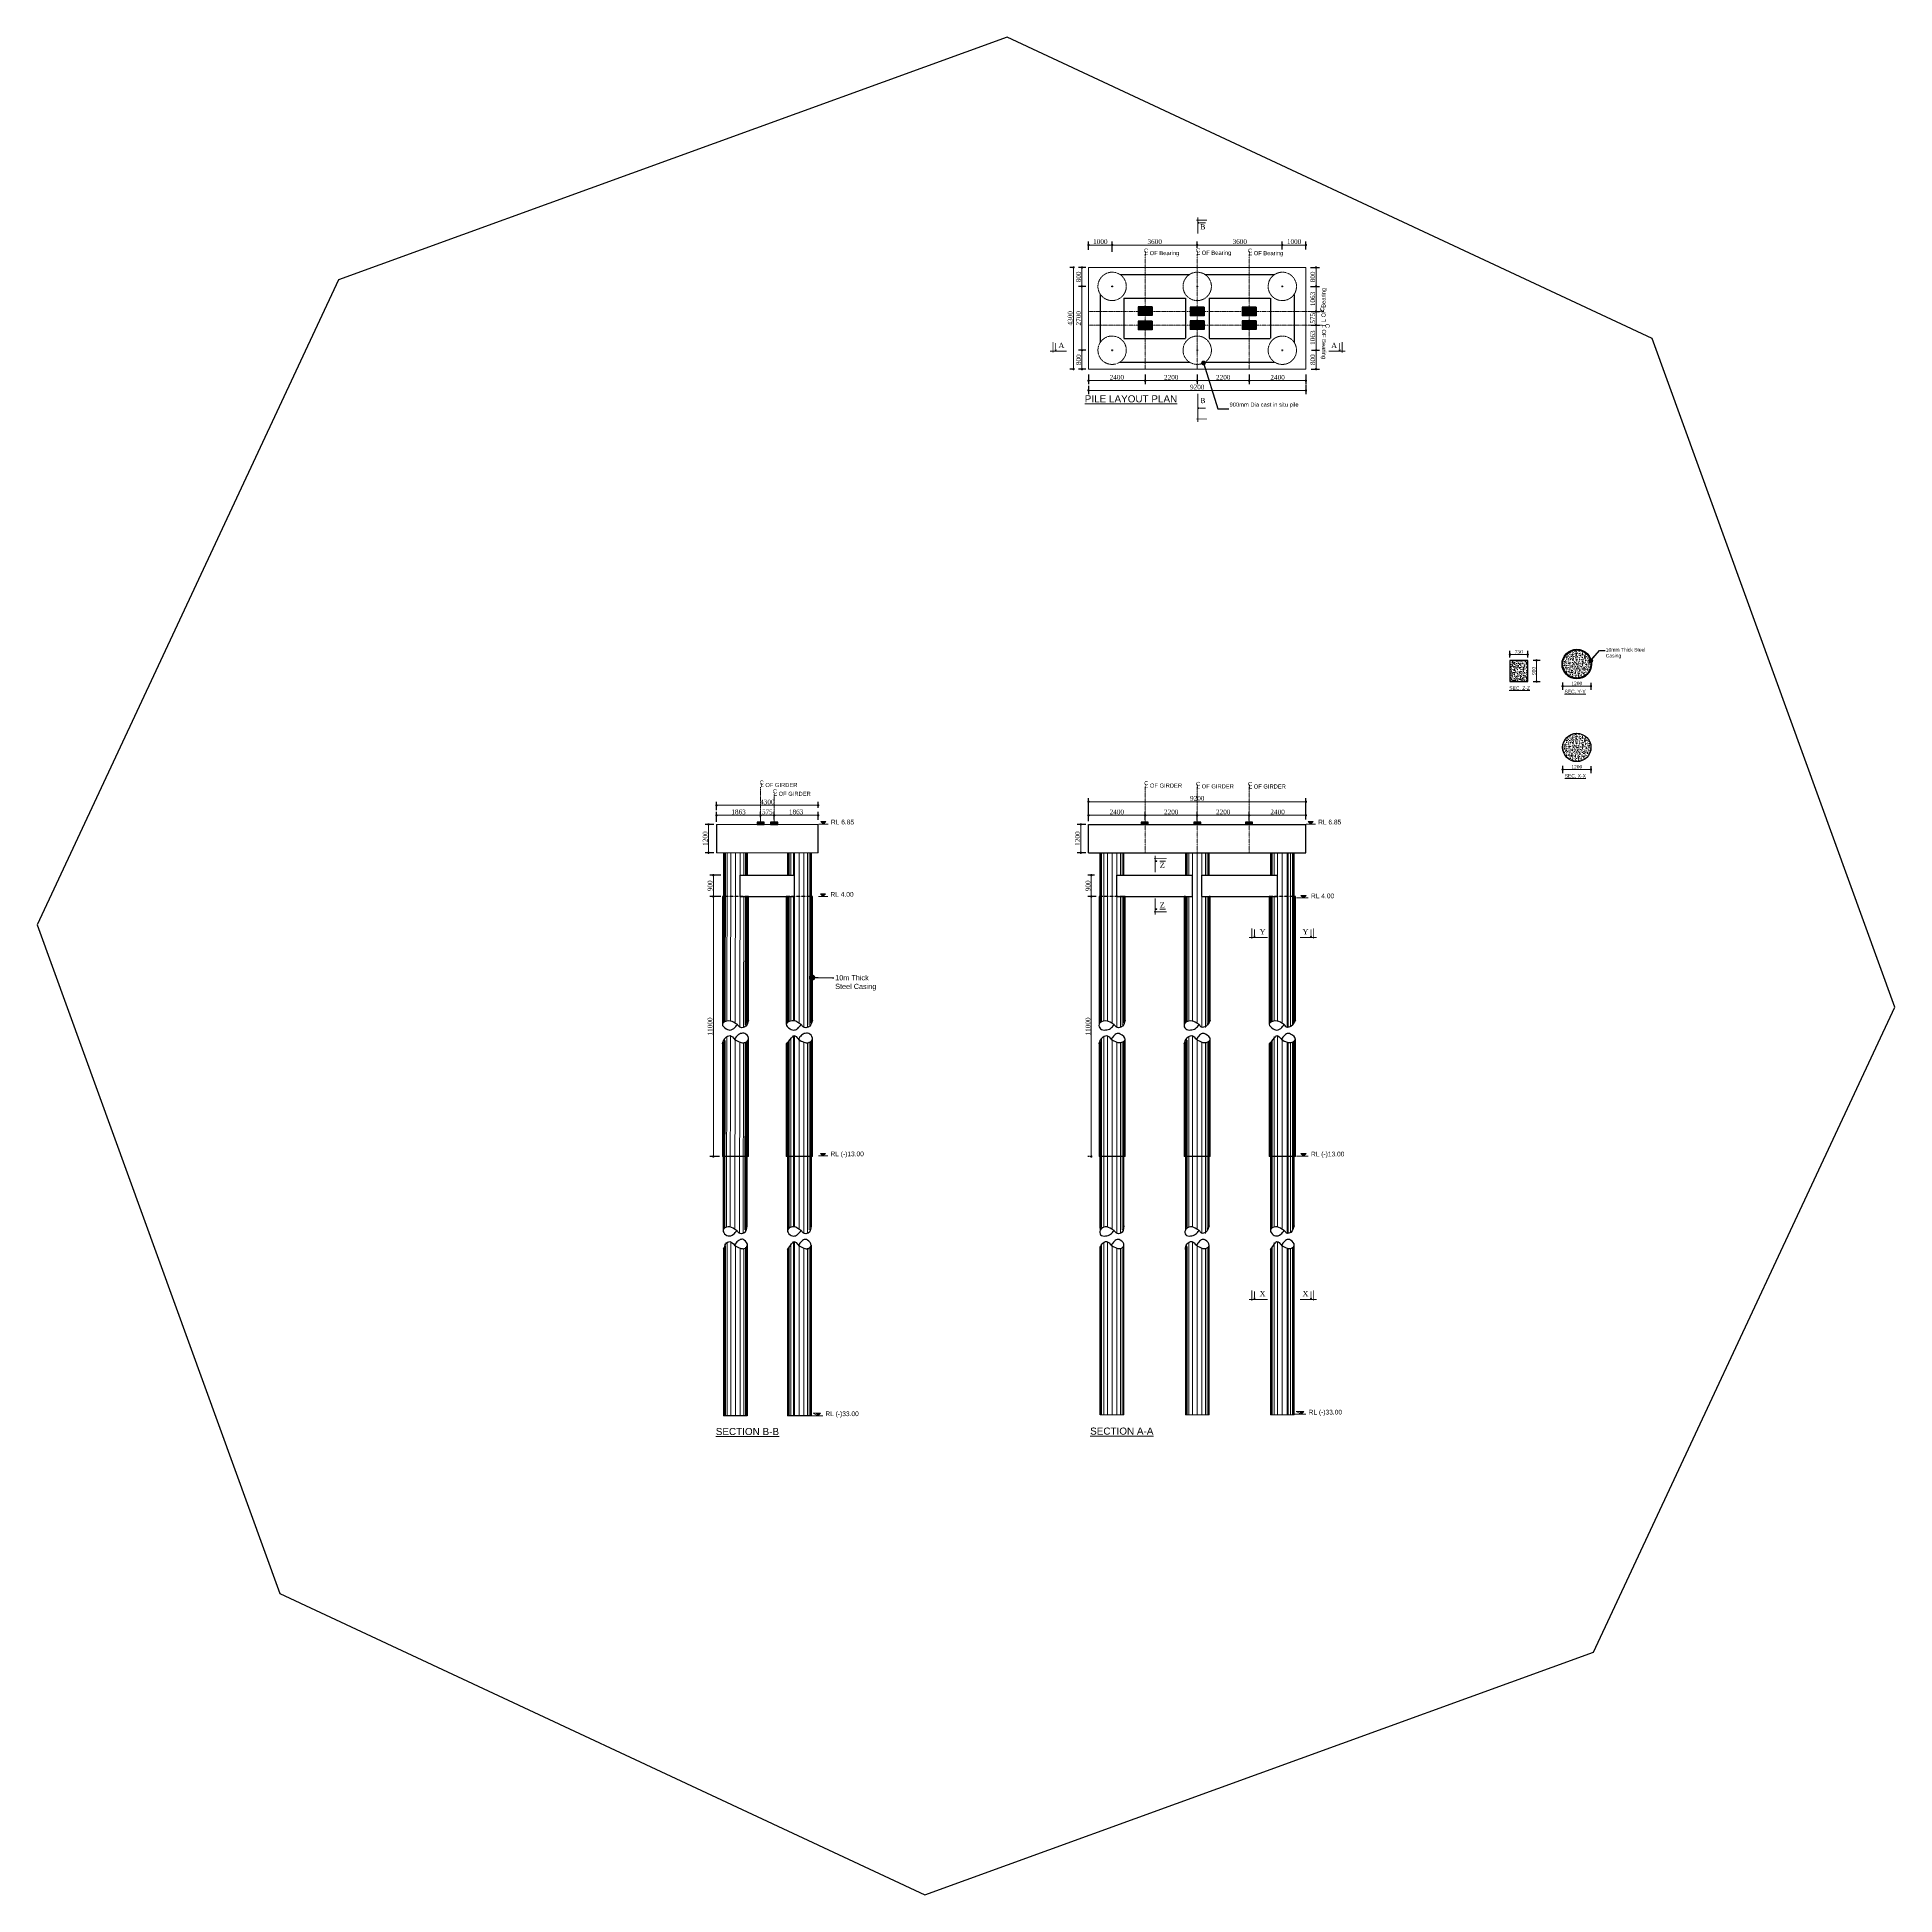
# Model space of a CAD drawing. Header units: millimetres. Extents: x -684453 to 35267, y -286696 to 273430.
# Drawn here: x -412683 to -334100, y 194654 to 273238 of the extents above; entities that cross this region are included whole.
import ezdxf

# ---------------------------------------------------------------- set-up
doc = ezdxf.new("R2010")
doc.units = ezdxf.units.MM
doc.header["$PDMODE"] = 2
for name, pattern in [('CENTER', [2, 1.25, -0.25, 0.25, -0.25]), ('DASHED', [0.75, 0.5, -0.25]), ('HIDDEN', [9.525, 6.35, -3.175])]:
    doc.linetypes.add(name, pattern=pattern)
doc.layers.get('Defpoints').update_dxf_attribs({"lineweight": 13})
for name, color, linetype, lineweight in [('Center Line', 34, 'Continuous', 15), ('dim', 4, 'Continuous', 25), ('Dimision', 4, 'Continuous', 9), ('hatch', 65, 'Continuous', 9), ('Hatching', 65, 'Continuous', 15), ('Pile', 11, 'Continuous', 15), ('Pire Line', 11, 'Continuous', 25), ('Steel Casing', 70, 'Continuous', 30), ('Text', 7, 'Continuous', 15)]:
    doc.layers.add(name, color=color, linetype=linetype, lineweight=lineweight)
doc.styles.add('ROMANS', font='arial.ttf', dxfattribs={"height": 200})
doc.styles.get("Standard").update_dxf_attribs({"font": 'times.ttf'})
doc.linetypes.add('BATTING', pattern='A,0.00254,-2.54,[134,ltypeshp.shx,S=2.54,R=0,X=-2.54,Y=0],-5.08,[134,ltypeshp.shx,S=2.54,R=180,X=2.54,Y=0],-2.54', length=10.16254)
doc.dimstyles.new('ISO-25', dxfattribs={"dimtxt": 175, "dimasz": 100, "dimexe": 65, "dimexo": 115.625, "dimgap": 40, "dimtad": 1, "dimtoh": 1, "dimdec": 0, "dimtxsty": 'Standard', "dimblk": 'DOT', "dimcen": 300, "dimclrd": 256, "dimclre": 256, "dimclrt": 256, "dimadec": 0, "dimazin": 0, "dimtfac": 1, "dimtdec": 0, "dimtix": 1, "dimtmove": 0, "dimatfit": 3, "dimldrblk": 'DOT', "dimfxl": 75, "dimlwd": -1, "dimarcsym": 0})
pattern_1 = [(50, (0, 121575.45), (182.18467, -15.939086), [19.05, -209.55]), (355, (0, 121575.45), (-35.24283, 191.05664), [15.24, -167.64]), (100.451, (15.18, 121574.13), (146.9425, 175.11669), [16.19, -178.09]), (46.1842, (0, 121626.25), (271.07904, -42.04233), [28.575, -314.325]), (96.6356, (22.6, 121622.75), (237.40423, 247.42556), [24.285, -267.135]), (351.184, (0, 121626.25), (237.4046, 247.42512), [22.86, -251.46]), (21, (25.4, 121613.55), (151.61488, -102.26552), [19.05, -209.55]), (326, (25.4, 121613.55), (61.80203, 184.18797), [15.24, -167.64]), (71.4514, (38.03, 121605.03), (213.41649, 81.92286), [16.19, -178.09]), (37.5, (0, 121575.453), (3.088603, 84.555039), [0, -165.608, 0, -170.18, 0, -168.275]), (7.5, (0, 121575.45), (66.819663, 100.180575), [0, -97.028, 0, -161.798, 0, -64.135]), (327.5, (-56.64, 121575.453), (135.590595, -5.728744), [0, -63.5, 0, -198.12, 0, -262.89]), (317.5, (-82.04, 121575.45), (148.12918, 25.42649), [0, -82.55, 0, -131.572, 0, -186.69])]

# ---------------------------------------------------------------- blocks, each defined once
blk = doc.blocks.new('_Dot')
at = {"color": 0, "linetype": 'ByBlock', "lineweight": -2}
blk.add_line((-0.5, 0), (-1, 0), dxfattribs=at)
at = {"color": 0, "linetype": 'ByBlock', "const_width": 0.5}
blk.add_lwpolyline([(-0.25, 0, 1), (0.25, 0, 1)], format="xyb", close=True, dxfattribs=at)
blk = doc.blocks.new('*D188')
at = {"layer": 'Defpoints', "color": 0, "ltscale": 3, "transparency": 16777216}
for p in [(-360011, 264445), (-360011, 264137), (-359011, 264137)]:
    blk.add_point(p, dxfattribs=at)
at = {"layer": 'Dimision', "color": 1, "lineweight": -2, "ltscale": 3, "transparency": 16777216}
for p, q in [((-360011, 264253), (-360011, 264595)), ((-359011, 264253), (-359011, 264595))]:
    blk.add_line(p, q, dxfattribs=at)
at = {"layer": 'Dimision', "ltscale": 3, "transparency": 16777216}
blk.add_line((-359111, 264445), (-359911, 264445), dxfattribs=at)
at = {"layer": 'Dimision', "ltscale": 3, "transparency": 16777216, "xscale": 100, "yscale": 100, "zscale": 100, "rotation": 180}
blk.add_blockref('_Dot', (-360011, 264445), dxfattribs=at)
at = {"layer": 'Dimision', "ltscale": 3, "transparency": 16777216, "xscale": 100, "yscale": 100, "zscale": 100}
blk.add_blockref('_Dot', (-359011, 264445), dxfattribs=at)
at = {"layer": 'Dimision', "ltscale": 3, "transparency": 16777216, "insert": (-359511, 264587), "char_height": 200, "attachment_point": 5}
blk.add_mtext('1000', dxfattribs=at)
blk = doc.blocks.new('*D189')
at = {"layer": 'Defpoints', "color": 0, "ltscale": 3, "transparency": 16777216}
for p in [(-363611, 264445), (-363611, 264298), (-360011, 264137)]:
    blk.add_point(p, dxfattribs=at)
at = {"layer": 'Dimision', "color": 1, "lineweight": -2, "ltscale": 3, "transparency": 16777216}
for p, q in [((-363611, 264413), (-363611, 264595)), ((-360011, 264253), (-360011, 264595))]:
    blk.add_line(p, q, dxfattribs=at)
at = {"layer": 'Dimision', "ltscale": 3, "transparency": 16777216}
blk.add_line((-360111, 264445), (-363511, 264445), dxfattribs=at)
at = {"layer": 'Dimision', "ltscale": 3, "transparency": 16777216, "xscale": 100, "yscale": 100, "zscale": 100, "rotation": 180}
blk.add_blockref('_Dot', (-363611, 264445), dxfattribs=at)
at = {"layer": 'Dimision', "ltscale": 3, "transparency": 16777216, "xscale": 100, "yscale": 100, "zscale": 100}
blk.add_blockref('_Dot', (-360011, 264445), dxfattribs=at)
at = {"layer": 'Dimision', "ltscale": 3, "transparency": 16777216, "insert": (-361811, 264587), "char_height": 200, "attachment_point": 5}
blk.add_mtext('3600', dxfattribs=at)
blk = doc.blocks.new('*D192')
at = {"layer": 'Defpoints', "color": 0, "ltscale": 3, "transparency": 16777216}
for p in [(-367210, 264445), (-367210, 264046), (-363611, 264217)]:
    blk.add_point(p, dxfattribs=at)
at = {"layer": 'Dimision', "color": 1, "lineweight": -2, "ltscale": 3, "transparency": 16777216}
for p, q in [((-367210, 264161), (-367210, 264595)), ((-363611, 264332), (-363611, 264595))]:
    blk.add_line(p, q, dxfattribs=at)
at = {"layer": 'Dimision', "ltscale": 3, "transparency": 16777216}
blk.add_line((-363711, 264445), (-367110, 264445), dxfattribs=at)
at = {"layer": 'Dimision', "ltscale": 3, "transparency": 16777216, "xscale": 100, "yscale": 100, "zscale": 100, "rotation": 180}
blk.add_blockref('_Dot', (-367210, 264445), dxfattribs=at)
at = {"layer": 'Dimision', "ltscale": 3, "transparency": 16777216, "xscale": 100, "yscale": 100, "zscale": 100}
blk.add_blockref('_Dot', (-363611, 264445), dxfattribs=at)
at = {"layer": 'Dimision', "ltscale": 3, "transparency": 16777216, "insert": (-365410, 264587), "char_height": 200, "attachment_point": 5}
blk.add_mtext('3600', dxfattribs=at)
blk = doc.blocks.new('*D193')
at = {"layer": 'Defpoints', "color": 0, "ltscale": 3, "transparency": 16777216}
for p in [(-368211, 264445), (-368211, 264120), (-367210, 264046)]:
    blk.add_point(p, dxfattribs=at)
at = {"layer": 'Dimision', "color": 1, "lineweight": -2, "ltscale": 3, "transparency": 16777216}
for p, q in [((-368211, 264236), (-368211, 264595)), ((-367210, 264161), (-367210, 264595))]:
    blk.add_line(p, q, dxfattribs=at)
at = {"layer": 'Dimision', "ltscale": 3, "transparency": 16777216}
blk.add_line((-367310, 264445), (-368111, 264445), dxfattribs=at)
at = {"layer": 'Dimision', "ltscale": 3, "transparency": 16777216, "xscale": 100, "yscale": 100, "zscale": 100, "rotation": 180}
blk.add_blockref('_Dot', (-368211, 264445), dxfattribs=at)
at = {"layer": 'Dimision', "ltscale": 3, "transparency": 16777216, "xscale": 100, "yscale": 100, "zscale": 100}
blk.add_blockref('_Dot', (-367210, 264445), dxfattribs=at)
at = {"layer": 'Dimision', "ltscale": 3, "transparency": 16777216, "insert": (-367710, 264587), "char_height": 200, "attachment_point": 5}
blk.add_mtext('1000', dxfattribs=at)
blk = doc.blocks.new('*D194')
at = {"layer": 'Defpoints', "color": 0, "ltscale": 3, "transparency": 16777216}
for p in [(-368211, 263494), (-368488, 262694), (-368211, 262694)]:
    blk.add_point(p, dxfattribs=at)
at = {"layer": 'Dimision', "color": 1, "lineweight": -2, "ltscale": 3, "transparency": 16777216}
for p, q in [((-368326, 263494), (-368638, 263494)), ((-368326, 262694), (-368638, 262694))]:
    blk.add_line(p, q, dxfattribs=at)
at = {"layer": 'Dimision', "ltscale": 3, "transparency": 16777216}
blk.add_line((-368488, 263394), (-368488, 262794), dxfattribs=at)
at = {"layer": 'Dimision', "ltscale": 3, "transparency": 16777216, "xscale": 100, "yscale": 100, "zscale": 100}
for p, rotation in [((-368488, 263494), 90), ((-368488, 262694), 270)]:
    blk.add_blockref('_Dot', p, dxfattribs=dict(at, rotation=rotation))
at = {"layer": 'Dimision', "ltscale": 3, "transparency": 16777216, "insert": (-368629, 263094), "char_height": 200, "attachment_point": 5, "rotation": 90}
blk.add_mtext('800', dxfattribs=at)
blk = doc.blocks.new('*D195')
at = {"layer": 'Defpoints', "color": 0, "ltscale": 3, "transparency": 16777216}
for p in [(-368211, 262694), (-368488, 259994), (-368211, 259994)]:
    blk.add_point(p, dxfattribs=at)
at = {"layer": 'Dimision', "color": 1, "lineweight": -2, "ltscale": 3, "transparency": 16777216}
for p, q in [((-368326, 262694), (-368638, 262694)), ((-368326, 259994), (-368638, 259994))]:
    blk.add_line(p, q, dxfattribs=at)
at = {"layer": 'Dimision', "ltscale": 3, "transparency": 16777216}
blk.add_line((-368488, 262594), (-368488, 260094), dxfattribs=at)
at = {"layer": 'Dimision', "ltscale": 3, "transparency": 16777216, "xscale": 100, "yscale": 100, "zscale": 100}
for p, rotation in [((-368488, 262694), 90), ((-368488, 259994), 270)]:
    blk.add_blockref('_Dot', p, dxfattribs=dict(at, rotation=rotation))
at = {"layer": 'Dimision', "ltscale": 3, "transparency": 16777216, "insert": (-368630, 261344), "char_height": 200, "attachment_point": 5, "rotation": 90}
blk.add_mtext('2700', dxfattribs=at)
blk = doc.blocks.new('*D242')
at = {"layer": 'Defpoints', "color": 0, "ltscale": 3, "transparency": 16777216}
for p in [(-368211, 259994), (-368488, 259194), (-368211, 259194)]:
    blk.add_point(p, dxfattribs=at)
at = {"layer": 'Dimision', "color": 1, "lineweight": -2, "ltscale": 3, "transparency": 16777216}
for p, q in [((-368326, 259994), (-368638, 259994)), ((-368326, 259194), (-368638, 259194))]:
    blk.add_line(p, q, dxfattribs=at)
at = {"layer": 'Dimision', "ltscale": 3, "transparency": 16777216}
blk.add_line((-368488, 259894), (-368488, 259294), dxfattribs=at)
at = {"layer": 'Dimision', "ltscale": 3, "transparency": 16777216, "xscale": 100, "yscale": 100, "zscale": 100}
for p, rotation in [((-368488, 259994), 90), ((-368488, 259194), 270)]:
    blk.add_blockref('_Dot', p, dxfattribs=dict(at, rotation=rotation))
at = {"layer": 'Dimision', "ltscale": 3, "transparency": 16777216, "insert": (-368629, 259594), "char_height": 200, "attachment_point": 5, "rotation": 90}
blk.add_mtext('800', dxfattribs=at)
blk = doc.blocks.new('*D196')
at = {"layer": 'Defpoints', "color": 0, "ltscale": 3, "transparency": 16777216}
for p in [(-368211, 259078), (-365811, 259078), (-365811, 258707)]:
    blk.add_point(p, dxfattribs=at)
at = {"layer": 'Dimision', "color": 1, "lineweight": -2, "ltscale": 3, "transparency": 16777216}
for p, q in [((-368211, 258963), (-368211, 258557)), ((-365811, 258963), (-365811, 258557))]:
    blk.add_line(p, q, dxfattribs=at)
at = {"layer": 'Dimision', "ltscale": 3, "transparency": 16777216}
blk.add_line((-368111, 258707), (-365911, 258707), dxfattribs=at)
at = {"layer": 'Dimision', "ltscale": 3, "transparency": 16777216, "xscale": 100, "yscale": 100, "zscale": 100, "rotation": 180}
blk.add_blockref('_Dot', (-368211, 258707), dxfattribs=at)
at = {"layer": 'Dimision', "ltscale": 3, "transparency": 16777216, "xscale": 100, "yscale": 100, "zscale": 100}
blk.add_blockref('_Dot', (-365811, 258707), dxfattribs=at)
at = {"layer": 'Dimision', "ltscale": 3, "transparency": 16777216, "insert": (-367011, 258848), "char_height": 200, "attachment_point": 5}
blk.add_mtext('2400', dxfattribs=at)
blk = doc.blocks.new('*D197')
at = {"layer": 'Defpoints', "color": 0, "ltscale": 3, "transparency": 16777216}
for p in [(-365811, 258963), (-363611, 259078), (-363611, 258707)]:
    blk.add_point(p, dxfattribs=at)
at = {"layer": 'Dimision', "color": 1, "lineweight": -2, "ltscale": 3, "transparency": 16777216}
for p, q in [((-365811, 258847), (-365811, 258557)), ((-363611, 258963), (-363611, 258557))]:
    blk.add_line(p, q, dxfattribs=at)
at = {"layer": 'Dimision', "ltscale": 3, "transparency": 16777216}
blk.add_line((-365711, 258707), (-363711, 258707), dxfattribs=at)
at = {"layer": 'Dimision', "ltscale": 3, "transparency": 16777216, "xscale": 100, "yscale": 100, "zscale": 100, "rotation": 180}
blk.add_blockref('_Dot', (-365811, 258707), dxfattribs=at)
at = {"layer": 'Dimision', "ltscale": 3, "transparency": 16777216, "xscale": 100, "yscale": 100, "zscale": 100}
blk.add_blockref('_Dot', (-363611, 258707), dxfattribs=at)
at = {"layer": 'Dimision', "ltscale": 3, "transparency": 16777216, "insert": (-364711, 258848), "char_height": 200, "attachment_point": 5}
blk.add_mtext('2200', dxfattribs=at)
blk = doc.blocks.new('*D198')
at = {"layer": 'Defpoints', "color": 0, "ltscale": 3, "transparency": 16777216}
for p in [(-363611, 259078), (-361411, 259078), (-361411, 258707)]:
    blk.add_point(p, dxfattribs=at)
at = {"layer": 'Dimision', "color": 1, "lineweight": -2, "ltscale": 3, "transparency": 16777216}
for p, q in [((-363611, 258963), (-363611, 258557)), ((-361411, 258963), (-361411, 258557))]:
    blk.add_line(p, q, dxfattribs=at)
at = {"layer": 'Dimision', "ltscale": 3, "transparency": 16777216}
blk.add_line((-363511, 258707), (-361511, 258707), dxfattribs=at)
at = {"layer": 'Dimision', "ltscale": 3, "transparency": 16777216, "xscale": 100, "yscale": 100, "zscale": 100, "rotation": 180}
blk.add_blockref('_Dot', (-363611, 258707), dxfattribs=at)
at = {"layer": 'Dimision', "ltscale": 3, "transparency": 16777216, "xscale": 100, "yscale": 100, "zscale": 100}
blk.add_blockref('_Dot', (-361411, 258707), dxfattribs=at)
at = {"layer": 'Dimision', "ltscale": 3, "transparency": 16777216, "insert": (-362511, 258848), "char_height": 200, "attachment_point": 5}
blk.add_mtext('2200', dxfattribs=at)
blk = doc.blocks.new('*D199')
at = {"layer": 'Defpoints', "color": 0, "ltscale": 3, "transparency": 16777216}
for p in [(-361411, 259078), (-359011, 259078), (-359011, 258707)]:
    blk.add_point(p, dxfattribs=at)
at = {"layer": 'Dimision', "color": 1, "lineweight": -2, "ltscale": 3, "transparency": 16777216}
for p, q in [((-361411, 258963), (-361411, 258557)), ((-359011, 258963), (-359011, 258557))]:
    blk.add_line(p, q, dxfattribs=at)
at = {"layer": 'Dimision', "ltscale": 3, "transparency": 16777216}
blk.add_line((-361311, 258707), (-359111, 258707), dxfattribs=at)
at = {"layer": 'Dimision', "ltscale": 3, "transparency": 16777216, "xscale": 100, "yscale": 100, "zscale": 100, "rotation": 180}
blk.add_blockref('_Dot', (-361411, 258707), dxfattribs=at)
at = {"layer": 'Dimision', "ltscale": 3, "transparency": 16777216, "xscale": 100, "yscale": 100, "zscale": 100}
blk.add_blockref('_Dot', (-359011, 258707), dxfattribs=at)
at = {"layer": 'Dimision', "ltscale": 3, "transparency": 16777216, "insert": (-360211, 258848), "char_height": 200, "attachment_point": 5}
blk.add_mtext('2400', dxfattribs=at)
blk = doc.blocks.new('*D202')
at = {"layer": 'Defpoints', "color": 0, "ltscale": 3, "transparency": 16777216}
for p in [(-368211, 258609), (-359011, 258642), (-368211, 258291)]:
    blk.add_point(p, dxfattribs=at)
at = {"layer": 'Dimision', "color": 1, "lineweight": -2, "ltscale": 3, "transparency": 16777216}
for p, q in [((-368211, 258493), (-368211, 258141)), ((-359011, 258526), (-359011, 258141))]:
    blk.add_line(p, q, dxfattribs=at)
at = {"layer": 'Dimision', "ltscale": 3, "transparency": 16777216}
blk.add_line((-359111, 258291), (-368111, 258291), dxfattribs=at)
at = {"layer": 'Dimision', "ltscale": 3, "transparency": 16777216, "xscale": 100, "yscale": 100, "zscale": 100, "rotation": 180}
blk.add_blockref('_Dot', (-368211, 258291), dxfattribs=at)
at = {"layer": 'Dimision', "ltscale": 3, "transparency": 16777216, "xscale": 100, "yscale": 100, "zscale": 100}
blk.add_blockref('_Dot', (-359011, 258291), dxfattribs=at)
at = {"layer": 'Dimision', "ltscale": 3, "transparency": 16777216, "insert": (-363611, 258433), "char_height": 200, "attachment_point": 5}
blk.add_mtext('9200', dxfattribs=at)
blk = doc.blocks.new('*D203')
at = {"layer": 'Defpoints', "color": 0, "ltscale": 3, "transparency": 16777216}
for p in [(-368843, 263494), (-368698, 263494), (-368698, 259194)]:
    blk.add_point(p, dxfattribs=at)
at = {"layer": 'Dimision', "color": 1, "lineweight": -2, "ltscale": 3, "transparency": 16777216}
for p, q in [((-368813, 263494), (-368993, 263494)), ((-368813, 259194), (-368993, 259194))]:
    blk.add_line(p, q, dxfattribs=at)
at = {"layer": 'Dimision', "ltscale": 3, "transparency": 16777216}
blk.add_line((-368843, 259294), (-368843, 263394), dxfattribs=at)
at = {"layer": 'Dimision', "ltscale": 3, "transparency": 16777216, "xscale": 100, "yscale": 100, "zscale": 100}
for p, rotation in [((-368843, 263494), 90), ((-368843, 259194), 270)]:
    blk.add_blockref('_Dot', p, dxfattribs=dict(at, rotation=rotation))
at = {"layer": 'Dimision', "ltscale": 3, "transparency": 16777216, "insert": (-368984, 261344), "char_height": 200, "attachment_point": 5, "rotation": 90}
blk.add_mtext('4300', dxfattribs=at)
blk = doc.blocks.new('*D244')
at = {"layer": 'Defpoints', "color": 0, "ltscale": 3, "transparency": 16777216}
for p in [(-368534, 239937), (-368211, 239937), (-368211, 238737)]:
    blk.add_point(p, dxfattribs=at)
at = {"layer": 'Dimision', "color": 1, "lineweight": -2, "ltscale": 3, "transparency": 16777216}
for p, q in [((-368326, 239937), (-368684, 239937)), ((-368326, 238737), (-368684, 238737))]:
    blk.add_line(p, q, dxfattribs=at)
at = {"layer": 'Dimision', "ltscale": 3, "transparency": 16777216}
blk.add_line((-368534, 238837), (-368534, 239837), dxfattribs=at)
at = {"layer": 'Dimision', "ltscale": 3, "transparency": 16777216, "xscale": 100, "yscale": 100, "zscale": 100}
for p, rotation in [((-368534, 239937), 90), ((-368534, 238737), 270)]:
    blk.add_blockref('_Dot', p, dxfattribs=dict(at, rotation=rotation))
at = {"layer": 'Dimision', "ltscale": 3, "transparency": 16777216, "insert": (-368675, 239337), "char_height": 200, "attachment_point": 5, "rotation": 90}
blk.add_mtext('1200', dxfattribs=at)
blk = doc.blocks.new('*D204')
at = {"layer": 'Defpoints', "color": 0, "ltscale": 3, "transparency": 16777216}
for p in [(-367835, 237787), (-368091, 236887), (-367835, 236887)]:
    blk.add_point(p, dxfattribs=at)
at = {"layer": 'Dimision', "color": 1, "lineweight": -2, "ltscale": 3, "transparency": 16777216}
for p, q in [((-367950, 237787), (-368241, 237787)), ((-367950, 236887), (-368241, 236887))]:
    blk.add_line(p, q, dxfattribs=at)
at = {"layer": 'Dimision', "ltscale": 3, "transparency": 16777216}
blk.add_line((-368091, 237687), (-368091, 236987), dxfattribs=at)
at = {"layer": 'Dimision', "ltscale": 3, "transparency": 16777216, "xscale": 100, "yscale": 100, "zscale": 100}
for p, rotation in [((-368091, 237787), 90), ((-368091, 236887), 270)]:
    blk.add_blockref('_Dot', p, dxfattribs=dict(at, rotation=rotation))
at = {"layer": 'Dimision', "ltscale": 3, "transparency": 16777216, "insert": (-368233, 237337), "char_height": 200, "attachment_point": 5, "rotation": 90}
blk.add_mtext('900', dxfattribs=at)
blk = doc.blocks.new('*D200')
at = {"layer": 'Defpoints', "color": 0, "ltscale": 3, "transparency": 16777216}
for p in [(-349516, 246876), (-349516, 245976), (-349254, 245976)]:
    blk.add_point(p, dxfattribs=at)
at = {"layer": 'Dimision', "color": 1, "lineweight": -2, "ltscale": 3, "transparency": 16777216}
for p, q in [((-349400, 246876), (-349104, 246876)), ((-349400, 245976), (-349104, 245976))]:
    blk.add_line(p, q, dxfattribs=at)
at = {"layer": 'Dimision', "ltscale": 3, "transparency": 16777216}
blk.add_line((-349254, 246776), (-349254, 246076), dxfattribs=at)
at = {"layer": 'Dimision', "ltscale": 3, "transparency": 16777216, "xscale": 100, "yscale": 100, "zscale": 100}
for p, rotation in [((-349254, 246876), 90), ((-349254, 245976), 270)]:
    blk.add_blockref('_Dot', p, dxfattribs=dict(at, rotation=rotation))
at = {"layer": 'Dimision', "ltscale": 3, "transparency": 16777216, "insert": (-349370, 246426), "char_height": 150, "attachment_point": 5, "rotation": 90}
blk.add_mtext('900', dxfattribs=at)
blk = doc.blocks.new('*D243')
at = {"layer": 'Defpoints', "color": 0, "ltscale": 3, "transparency": 16777216}
for p in [(-350381, 247122), (-350381, 246876), (-349631, 246876)]:
    blk.add_point(p, dxfattribs=at)
at = {"layer": 'Dimision', "color": 1, "lineweight": -2, "ltscale": 3, "transparency": 16777216}
for p, q in [((-350381, 246991), (-350381, 247272)), ((-349631, 246991), (-349631, 247272))]:
    blk.add_line(p, q, dxfattribs=at)
at = {"layer": 'Dimision', "ltscale": 3, "transparency": 16777216}
blk.add_line((-349731, 247122), (-350281, 247122), dxfattribs=at)
at = {"layer": 'Dimision', "ltscale": 3, "transparency": 16777216, "xscale": 100, "yscale": 100, "zscale": 100, "rotation": 180}
blk.add_blockref('_Dot', (-350381, 247122), dxfattribs=at)
at = {"layer": 'Dimision', "ltscale": 3, "transparency": 16777216, "xscale": 100, "yscale": 100, "zscale": 100}
blk.add_blockref('_Dot', (-349631, 247122), dxfattribs=at)
at = {"layer": 'Dimision', "ltscale": 3, "transparency": 16777216, "insert": (-350006, 247238), "char_height": 150, "attachment_point": 5}
blk.add_mtext('750', dxfattribs=at)
blk = doc.blocks.new('*D201')
at = {"layer": 'Defpoints', "color": 0, "ltscale": 3, "transparency": 16777216}
for p in [(-348154, 246059), (-346954, 246039), (-348154, 245781)]:
    blk.add_point(p, dxfattribs=at)
at = {"layer": 'Dimision', "color": 1, "lineweight": -2, "ltscale": 3, "transparency": 16777216}
for p, q in [((-348154, 245943), (-348154, 245631)), ((-346954, 245923), (-346954, 245631))]:
    blk.add_line(p, q, dxfattribs=at)
at = {"layer": 'Dimision', "ltscale": 3, "transparency": 16777216}
blk.add_line((-347054, 245781), (-348054, 245781), dxfattribs=at)
at = {"layer": 'Dimision', "ltscale": 3, "transparency": 16777216, "xscale": 100, "yscale": 100, "zscale": 100, "rotation": 180}
blk.add_blockref('_Dot', (-348154, 245781), dxfattribs=at)
at = {"layer": 'Dimision', "ltscale": 3, "transparency": 16777216, "xscale": 100, "yscale": 100, "zscale": 100}
blk.add_blockref('_Dot', (-346954, 245781), dxfattribs=at)
at = {"layer": 'Dimision', "ltscale": 3, "transparency": 16777216, "insert": (-347554, 245897), "char_height": 150, "attachment_point": 5}
blk.add_mtext('1200', dxfattribs=at)
blk = doc.blocks.new('*D190')
at = {"layer": 'Defpoints', "color": 0, "ltscale": 3, "transparency": 16777216}
for p in [(-384282, 239937), (-383945, 239937), (-383945, 238737)]:
    blk.add_point(p, dxfattribs=at)
at = {"layer": 'Dimision', "color": 1, "lineweight": -2, "ltscale": 3, "transparency": 16777216}
for p, q in [((-384061, 239937), (-384432, 239937)), ((-384061, 238737), (-384432, 238737))]:
    blk.add_line(p, q, dxfattribs=at)
at = {"layer": 'Dimision', "ltscale": 3, "transparency": 16777216}
blk.add_line((-384282, 238837), (-384282, 239837), dxfattribs=at)
at = {"layer": 'Dimision', "ltscale": 3, "transparency": 16777216, "xscale": 100, "yscale": 100, "zscale": 100}
for p, rotation in [((-384282, 239937), 90), ((-384282, 238737), 270)]:
    blk.add_blockref('_Dot', p, dxfattribs=dict(at, rotation=rotation))
at = {"layer": 'Dimision', "ltscale": 3, "transparency": 16777216, "insert": (-384424, 239337), "char_height": 200, "attachment_point": 5, "rotation": 90}
blk.add_mtext('1200', dxfattribs=at)
blk = doc.blocks.new('*D191')
at = {"layer": 'Defpoints', "color": 0, "ltscale": 3, "transparency": 16777216}
for p in [(-383645, 237787), (-384079, 236887), (-383645, 236887)]:
    blk.add_point(p, dxfattribs=at)
at = {"layer": 'Dimision', "color": 1, "lineweight": -2, "ltscale": 3, "transparency": 16777216}
for p, q in [((-383761, 237787), (-384229, 237787)), ((-383761, 236887), (-384229, 236887))]:
    blk.add_line(p, q, dxfattribs=at)
at = {"layer": 'Dimision', "ltscale": 3, "transparency": 16777216}
blk.add_line((-384079, 237687), (-384079, 236987), dxfattribs=at)
at = {"layer": 'Dimision', "ltscale": 3, "transparency": 16777216, "xscale": 100, "yscale": 100, "zscale": 100}
for p, rotation in [((-384079, 237787), 90), ((-384079, 236887), 270)]:
    blk.add_blockref('_Dot', p, dxfattribs=dict(at, rotation=rotation))
at = {"layer": 'Dimision', "ltscale": 3, "transparency": 16777216, "insert": (-384221, 237337), "char_height": 200, "attachment_point": 5, "rotation": 90}
blk.add_mtext('900', dxfattribs=at)
blk = doc.blocks.new('*D205')
at = {"layer": 'Defpoints', "color": 0, "ltscale": 3, "transparency": 16777216}
for p in [(-384079, 236887), (-383916, 236887), (-383698, 225887)]:
    blk.add_point(p, dxfattribs=at)
at = {"layer": 'Dimision', "color": 1, "lineweight": -2, "ltscale": 3, "transparency": 16777216}
for p, q in [((-384032, 236887), (-384229, 236887)), ((-383814, 225887), (-384229, 225887))]:
    blk.add_line(p, q, dxfattribs=at)
at = {"layer": 'Dimision', "ltscale": 3, "transparency": 16777216}
blk.add_line((-384079, 225987), (-384079, 236787), dxfattribs=at)
at = {"layer": 'Dimision', "ltscale": 3, "transparency": 16777216, "xscale": 100, "yscale": 100, "zscale": 100}
for p, rotation in [((-384079, 236887), 90), ((-384079, 225887), 270)]:
    blk.add_blockref('_Dot', p, dxfattribs=dict(at, rotation=rotation))
at = {"layer": 'Dimision', "ltscale": 3, "transparency": 16777216, "insert": (-384221, 231387), "char_height": 200, "attachment_point": 5, "rotation": 90}
blk.add_mtext('11000', dxfattribs=at)
blk = doc.blocks.new('*D206')
at = {"layer": 'Defpoints', "color": 0, "ltscale": 3, "transparency": 16777216}
for p in [(-367764, 236887), (-368093, 225887), (-368047, 225887)]:
    blk.add_point(p, dxfattribs=at)
at = {"layer": 'Dimision', "color": 1, "lineweight": -2, "ltscale": 3, "transparency": 16777216}
for p, q in [((-367879, 236887), (-368243, 236887)), ((-368163, 225887), (-368243, 225887))]:
    blk.add_line(p, q, dxfattribs=at)
at = {"layer": 'Dimision', "ltscale": 3, "transparency": 16777216}
blk.add_line((-368093, 236787), (-368093, 225987), dxfattribs=at)
at = {"layer": 'Dimision', "ltscale": 3, "transparency": 16777216, "xscale": 100, "yscale": 100, "zscale": 100}
for p, rotation in [((-368093, 236887), 90), ((-368093, 225887), 270)]:
    blk.add_blockref('_Dot', p, dxfattribs=dict(at, rotation=rotation))
at = {"layer": 'Dimision', "ltscale": 3, "transparency": 16777216, "insert": (-368234, 231387), "char_height": 200, "attachment_point": 5, "rotation": 90}
blk.add_mtext('11000', dxfattribs=at)
blk = doc.blocks.new('*D209')
at = {"layer": 'Defpoints', "color": 0, "ltscale": 3, "transparency": 16777216}
for p in [(-358906, 261056), (-358582, 261056), (-358894, 259994)]:
    blk.add_point(p, dxfattribs=at)
at = {"layer": 'Dimision', "color": 1, "lineweight": -2, "ltscale": 3, "transparency": 16777216}
for p, q in [((-358790, 261056), (-358432, 261056)), ((-358779, 259994), (-358432, 259994))]:
    blk.add_line(p, q, dxfattribs=at)
at = {"layer": 'Dimision', "ltscale": 3, "transparency": 16777216}
blk.add_line((-358582, 260094), (-358582, 260956), dxfattribs=at)
at = {"layer": 'Dimision', "ltscale": 3, "transparency": 16777216, "xscale": 100, "yscale": 100, "zscale": 100}
for p, rotation in [((-358582, 261056), 90), ((-358582, 259994), 270)]:
    blk.add_blockref('_Dot', p, dxfattribs=dict(at, rotation=rotation))
at = {"layer": 'Dimision', "ltscale": 3, "transparency": 16777216, "insert": (-358724, 260525), "char_height": 200, "attachment_point": 5, "rotation": 90}
blk.add_mtext('1063', dxfattribs=at)
blk = doc.blocks.new('*D207')
at = {"layer": 'Defpoints', "color": 0, "ltscale": 3, "transparency": 16777216}
for p in [(-358912, 261631), (-358906, 261056), (-358582, 261631)]:
    blk.add_point(p, dxfattribs=at)
at = {"layer": 'Dimision', "color": 1, "lineweight": -2, "ltscale": 3, "transparency": 16777216}
for p, q in [((-358796, 261631), (-358432, 261631)), ((-358790, 261056), (-358432, 261056))]:
    blk.add_line(p, q, dxfattribs=at)
at = {"layer": 'Dimision', "ltscale": 3, "transparency": 16777216}
blk.add_line((-358582, 261156), (-358582, 261531), dxfattribs=at)
at = {"layer": 'Dimision', "ltscale": 3, "transparency": 16777216, "xscale": 100, "yscale": 100, "zscale": 100}
for p, rotation in [((-358582, 261631), 90), ((-358582, 261056), 270)]:
    blk.add_blockref('_Dot', p, dxfattribs=dict(at, rotation=rotation))
at = {"layer": 'Dimision', "ltscale": 3, "transparency": 16777216, "insert": (-358724, 261344), "char_height": 200, "attachment_point": 5, "rotation": 90}
blk.add_mtext('575', dxfattribs=at)
blk = doc.blocks.new('*D208')
at = {"layer": 'Defpoints', "color": 0, "ltscale": 3, "transparency": 16777216}
for p in [(-358934, 262694), (-358583, 262694), (-358912, 261631)]:
    blk.add_point(p, dxfattribs=at)
at = {"layer": 'Dimision', "color": 1, "lineweight": -2, "ltscale": 3, "transparency": 16777216}
for p, q in [((-358819, 262694), (-358433, 262694)), ((-358796, 261631), (-358433, 261631))]:
    blk.add_line(p, q, dxfattribs=at)
at = {"layer": 'Dimision', "ltscale": 3, "transparency": 16777216}
blk.add_line((-358583, 261731), (-358583, 262594), dxfattribs=at)
at = {"layer": 'Dimision', "ltscale": 3, "transparency": 16777216, "xscale": 100, "yscale": 100, "zscale": 100}
for p, rotation in [((-358583, 262694), 90), ((-358583, 261631), 270)]:
    blk.add_blockref('_Dot', p, dxfattribs=dict(at, rotation=rotation))
at = {"layer": 'Dimision', "ltscale": 3, "transparency": 16777216, "insert": (-358724, 262163), "char_height": 200, "attachment_point": 5, "rotation": 90}
blk.add_mtext('1063', dxfattribs=at)
blk = doc.blocks.new('*D222')
at = {"layer": 'Defpoints', "color": 0, "ltscale": 3, "transparency": 16777216}
for p in [(-358894, 259994), (-358913, 259194), (-358582, 259194)]:
    blk.add_point(p, dxfattribs=at)
at = {"layer": 'Dimision', "color": 1, "lineweight": -2, "ltscale": 3, "transparency": 16777216}
for p, q in [((-358779, 259994), (-358432, 259994)), ((-358797, 259194), (-358432, 259194))]:
    blk.add_line(p, q, dxfattribs=at)
at = {"layer": 'Dimision', "ltscale": 3, "transparency": 16777216}
blk.add_line((-358582, 259894), (-358582, 259294), dxfattribs=at)
at = {"layer": 'Dimision', "ltscale": 3, "transparency": 16777216, "xscale": 100, "yscale": 100, "zscale": 100}
for p, rotation in [((-358582, 259994), 90), ((-358582, 259194), 270)]:
    blk.add_blockref('_Dot', p, dxfattribs=dict(at, rotation=rotation))
at = {"layer": 'Dimision', "ltscale": 3, "transparency": 16777216, "insert": (-358724, 259594), "char_height": 200, "attachment_point": 5, "rotation": 90}
blk.add_mtext('800', dxfattribs=at)
blk = doc.blocks.new('*D223')
at = {"layer": 'Defpoints', "color": 0, "ltscale": 3, "transparency": 16777216}
for p in [(-358940, 263494), (-358582, 263494), (-358934, 262694)]:
    blk.add_point(p, dxfattribs=at)
at = {"layer": 'Dimision', "color": 1, "lineweight": -2, "ltscale": 3, "transparency": 16777216}
for p, q in [((-358824, 263494), (-358432, 263494)), ((-358819, 262694), (-358432, 262694))]:
    blk.add_line(p, q, dxfattribs=at)
at = {"layer": 'Dimision', "ltscale": 3, "transparency": 16777216}
blk.add_line((-358582, 262794), (-358582, 263394), dxfattribs=at)
at = {"layer": 'Dimision', "ltscale": 3, "transparency": 16777216, "xscale": 100, "yscale": 100, "zscale": 100}
for p, rotation in [((-358582, 263494), 90), ((-358582, 262694), 270)]:
    blk.add_blockref('_Dot', p, dxfattribs=dict(at, rotation=rotation))
at = {"layer": 'Dimision', "ltscale": 3, "transparency": 16777216, "insert": (-358724, 263094), "char_height": 200, "attachment_point": 5, "rotation": 90}
blk.add_mtext('800', dxfattribs=at)
blk = doc.blocks.new('*D224')
at = {"layer": 'Defpoints', "color": 0, "ltscale": 3, "transparency": 16777216}
for p in [(-383945, 240322), (-383945, 239931), (-382082, 240124)]:
    blk.add_point(p, dxfattribs=at)
at = {"layer": 'Dimision', "color": 1, "lineweight": -2, "ltscale": 3, "transparency": 16777216}
for p, q in [((-383945, 240047), (-383945, 240472)), ((-382082, 240239), (-382082, 240472))]:
    blk.add_line(p, q, dxfattribs=at)
at = {"layer": 'Dimision', "ltscale": 3, "transparency": 16777216}
blk.add_line((-382182, 240322), (-383845, 240322), dxfattribs=at)
at = {"layer": 'Dimision', "ltscale": 3, "transparency": 16777216, "xscale": 100, "yscale": 100, "zscale": 100, "rotation": 180}
blk.add_blockref('_Dot', (-383945, 240322), dxfattribs=at)
at = {"layer": 'Dimision', "ltscale": 3, "transparency": 16777216, "xscale": 100, "yscale": 100, "zscale": 100}
blk.add_blockref('_Dot', (-382082, 240322), dxfattribs=at)
at = {"layer": 'Dimision', "ltscale": 3, "transparency": 16777216, "insert": (-383014, 240464), "char_height": 200, "attachment_point": 5}
blk.add_mtext('1863', dxfattribs=at)
blk = doc.blocks.new('*D225')
at = {"layer": 'Defpoints', "color": 0, "ltscale": 3, "transparency": 16777216}
for p in [(-383945, 240745), (-379645, 240527), (-383945, 240428)]:
    blk.add_point(p, dxfattribs=at)
at = {"layer": 'Dimision', "color": 1, "lineweight": -2, "ltscale": 3, "transparency": 16777216}
for p, q in [((-383945, 240544), (-383945, 240895)), ((-379645, 240642), (-379645, 240895))]:
    blk.add_line(p, q, dxfattribs=at)
at = {"layer": 'Dimision', "ltscale": 3, "transparency": 16777216}
blk.add_line((-379745, 240745), (-383845, 240745), dxfattribs=at)
at = {"layer": 'Dimision', "ltscale": 3, "transparency": 16777216, "xscale": 100, "yscale": 100, "zscale": 100, "rotation": 180}
blk.add_blockref('_Dot', (-383945, 240745), dxfattribs=at)
at = {"layer": 'Dimision', "ltscale": 3, "transparency": 16777216, "xscale": 100, "yscale": 100, "zscale": 100}
blk.add_blockref('_Dot', (-379645, 240745), dxfattribs=at)
at = {"layer": 'Dimision', "ltscale": 3, "transparency": 16777216, "insert": (-381795, 240886), "char_height": 200, "attachment_point": 5}
blk.add_mtext('4300', dxfattribs=at)
blk = doc.blocks.new('*D226')
at = {"layer": 'Defpoints', "color": 0, "ltscale": 3, "transparency": 16777216}
for p in [(-381508, 240032), (-379645, 240322), (-379645, 240017)]:
    blk.add_point(p, dxfattribs=at)
at = {"layer": 'Dimision', "color": 1, "lineweight": -2, "ltscale": 3, "transparency": 16777216}
for p, q in [((-381508, 240147), (-381508, 240472)), ((-379645, 240132), (-379645, 240472))]:
    blk.add_line(p, q, dxfattribs=at)
at = {"layer": 'Dimision', "ltscale": 3, "transparency": 16777216}
blk.add_line((-381408, 240322), (-379745, 240322), dxfattribs=at)
at = {"layer": 'Dimision', "ltscale": 3, "transparency": 16777216, "xscale": 100, "yscale": 100, "zscale": 100, "rotation": 180}
blk.add_blockref('_Dot', (-381508, 240322), dxfattribs=at)
at = {"layer": 'Dimision', "ltscale": 3, "transparency": 16777216, "xscale": 100, "yscale": 100, "zscale": 100}
blk.add_blockref('_Dot', (-379645, 240322), dxfattribs=at)
at = {"layer": 'Dimision', "ltscale": 3, "transparency": 16777216, "insert": (-380577, 240464), "char_height": 200, "attachment_point": 5}
blk.add_mtext('1863', dxfattribs=at)
blk = doc.blocks.new('*D216')
at = {"layer": 'Defpoints', "color": 0, "ltscale": 3, "transparency": 16777216}
for p in [(-382082, 240322), (-382082, 240124), (-381507, 240032)]:
    blk.add_point(p, dxfattribs=at)
at = {"layer": 'Dimision', "color": 1, "lineweight": -2, "ltscale": 3, "transparency": 16777216}
for p, q in [((-382082, 240239), (-382082, 240472)), ((-381507, 240147), (-381507, 240472))]:
    blk.add_line(p, q, dxfattribs=at)
at = {"layer": 'Dimision', "ltscale": 3, "transparency": 16777216}
blk.add_line((-381607, 240322), (-381982, 240322), dxfattribs=at)
at = {"layer": 'Dimision', "ltscale": 3, "transparency": 16777216, "xscale": 100, "yscale": 100, "zscale": 100, "rotation": 180}
blk.add_blockref('_Dot', (-382082, 240322), dxfattribs=at)
at = {"layer": 'Dimision', "ltscale": 3, "transparency": 16777216, "xscale": 100, "yscale": 100, "zscale": 100}
blk.add_blockref('_Dot', (-381507, 240322), dxfattribs=at)
at = {"layer": 'Dimision', "ltscale": 3, "transparency": 16777216, "insert": (-381795, 240464), "char_height": 200, "attachment_point": 5}
blk.add_mtext('575', dxfattribs=at)
blk = doc.blocks.new('*D217')
at = {"layer": 'Defpoints', "color": 0, "ltscale": 3, "transparency": 16777216}
for p in [(-368211, 239953), (-365811, 240320), (-365811, 240019)]:
    blk.add_point(p, dxfattribs=at)
at = {"layer": 'Dimision', "color": 1, "lineweight": -2, "ltscale": 3, "transparency": 16777216}
for p, q in [((-368211, 240069), (-368211, 240470)), ((-365811, 240134), (-365811, 240470))]:
    blk.add_line(p, q, dxfattribs=at)
at = {"layer": 'Dimision', "ltscale": 3, "transparency": 16777216}
blk.add_line((-368111, 240320), (-365911, 240320), dxfattribs=at)
at = {"layer": 'Dimision', "ltscale": 3, "transparency": 16777216, "xscale": 100, "yscale": 100, "zscale": 100, "rotation": 180}
blk.add_blockref('_Dot', (-368211, 240320), dxfattribs=at)
at = {"layer": 'Dimision', "ltscale": 3, "transparency": 16777216, "xscale": 100, "yscale": 100, "zscale": 100}
blk.add_blockref('_Dot', (-365811, 240320), dxfattribs=at)
at = {"layer": 'Dimision', "ltscale": 3, "transparency": 16777216, "insert": (-367011, 240462), "char_height": 200, "attachment_point": 5}
blk.add_mtext('2400', dxfattribs=at)
blk = doc.blocks.new('*D218')
at = {"layer": 'Defpoints', "color": 0, "ltscale": 3, "transparency": 16777216}
for p in [(-365811, 240320), (-365811, 240019), (-363611, 239986)]:
    blk.add_point(p, dxfattribs=at)
at = {"layer": 'Dimision', "color": 1, "lineweight": -2, "ltscale": 3, "transparency": 16777216}
for p, q in [((-365811, 240134), (-365811, 240470)), ((-363611, 240102), (-363611, 240470))]:
    blk.add_line(p, q, dxfattribs=at)
at = {"layer": 'Dimision', "ltscale": 3, "transparency": 16777216}
blk.add_line((-363711, 240320), (-365711, 240320), dxfattribs=at)
at = {"layer": 'Dimision', "ltscale": 3, "transparency": 16777216, "xscale": 100, "yscale": 100, "zscale": 100, "rotation": 180}
blk.add_blockref('_Dot', (-365811, 240320), dxfattribs=at)
at = {"layer": 'Dimision', "ltscale": 3, "transparency": 16777216, "xscale": 100, "yscale": 100, "zscale": 100}
blk.add_blockref('_Dot', (-363611, 240320), dxfattribs=at)
at = {"layer": 'Dimision', "ltscale": 3, "transparency": 16777216, "insert": (-364711, 240462), "char_height": 200, "attachment_point": 5}
blk.add_mtext('2200', dxfattribs=at)
blk = doc.blocks.new('*D219')
at = {"layer": 'Defpoints', "color": 0, "ltscale": 3, "transparency": 16777216}
for p in [(-363611, 239986), (-361411, 240320), (-361411, 239980)]:
    blk.add_point(p, dxfattribs=at)
at = {"layer": 'Dimision', "color": 1, "lineweight": -2, "ltscale": 3, "transparency": 16777216}
for p, q in [((-363611, 240102), (-363611, 240470)), ((-361411, 240096), (-361411, 240470))]:
    blk.add_line(p, q, dxfattribs=at)
at = {"layer": 'Dimision', "ltscale": 3, "transparency": 16777216}
blk.add_line((-363511, 240320), (-361511, 240320), dxfattribs=at)
at = {"layer": 'Dimision', "ltscale": 3, "transparency": 16777216, "xscale": 100, "yscale": 100, "zscale": 100, "rotation": 180}
blk.add_blockref('_Dot', (-363611, 240320), dxfattribs=at)
at = {"layer": 'Dimision', "ltscale": 3, "transparency": 16777216, "xscale": 100, "yscale": 100, "zscale": 100}
blk.add_blockref('_Dot', (-361411, 240320), dxfattribs=at)
at = {"layer": 'Dimision', "ltscale": 3, "transparency": 16777216, "insert": (-362511, 240462), "char_height": 200, "attachment_point": 5}
blk.add_mtext('2200', dxfattribs=at)
blk = doc.blocks.new('*D220')
at = {"layer": 'Defpoints', "color": 0, "ltscale": 3, "transparency": 16777216}
for p in [(-361411, 240320), (-361411, 239980), (-359011, 240023)]:
    blk.add_point(p, dxfattribs=at)
at = {"layer": 'Dimision', "color": 1, "lineweight": -2, "ltscale": 3, "transparency": 16777216}
for p, q in [((-361411, 240096), (-361411, 240470)), ((-359011, 240138), (-359011, 240470))]:
    blk.add_line(p, q, dxfattribs=at)
at = {"layer": 'Dimision', "ltscale": 3, "transparency": 16777216}
blk.add_line((-359111, 240320), (-361311, 240320), dxfattribs=at)
at = {"layer": 'Dimision', "ltscale": 3, "transparency": 16777216, "xscale": 100, "yscale": 100, "zscale": 100, "rotation": 180}
blk.add_blockref('_Dot', (-361411, 240320), dxfattribs=at)
at = {"layer": 'Dimision', "ltscale": 3, "transparency": 16777216, "xscale": 100, "yscale": 100, "zscale": 100}
blk.add_blockref('_Dot', (-359011, 240320), dxfattribs=at)
at = {"layer": 'Dimision', "ltscale": 3, "transparency": 16777216, "insert": (-360211, 240462), "char_height": 200, "attachment_point": 5}
blk.add_mtext('2400', dxfattribs=at)
blk = doc.blocks.new('*D221')
at = {"layer": 'Defpoints', "color": 0, "ltscale": 3, "transparency": 16777216}
for p in [(-359011, 240895), (-368211, 239953), (-359011, 240023)]:
    blk.add_point(p, dxfattribs=at)
at = {"layer": 'Dimision', "color": 1, "lineweight": -2, "ltscale": 3, "transparency": 16777216}
for p, q in [((-368211, 240069), (-368211, 241045)), ((-359011, 240138), (-359011, 241045))]:
    blk.add_line(p, q, dxfattribs=at)
at = {"layer": 'Dimision', "ltscale": 3, "transparency": 16777216}
blk.add_line((-368111, 240895), (-359111, 240895), dxfattribs=at)
at = {"layer": 'Dimision', "ltscale": 3, "transparency": 16777216, "xscale": 100, "yscale": 100, "zscale": 100, "rotation": 180}
blk.add_blockref('_Dot', (-368211, 240895), dxfattribs=at)
at = {"layer": 'Dimision', "ltscale": 3, "transparency": 16777216, "xscale": 100, "yscale": 100, "zscale": 100}
blk.add_blockref('_Dot', (-359011, 240895), dxfattribs=at)
at = {"layer": 'Dimision', "ltscale": 3, "transparency": 16777216, "insert": (-363611, 241037), "char_height": 200, "attachment_point": 5}
blk.add_mtext('9200', dxfattribs=at)
blk = doc.blocks.new('*D215')
at = {"layer": 'Defpoints', "color": 0, "ltscale": 3, "transparency": 16777216}
for p in [(-348154, 242532), (-348154, 242254), (-346954, 242512)]:
    blk.add_point(p, dxfattribs=at)
at = {"layer": 'Dimision', "color": 1, "lineweight": -2, "ltscale": 3, "transparency": 16777216}
for p, q in [((-348154, 242416), (-348154, 242104)), ((-346954, 242396), (-346954, 242104))]:
    blk.add_line(p, q, dxfattribs=at)
at = {"layer": 'Dimision', "ltscale": 3, "transparency": 16777216}
blk.add_line((-347054, 242254), (-348054, 242254), dxfattribs=at)
at = {"layer": 'Dimision', "ltscale": 3, "transparency": 16777216, "xscale": 100, "yscale": 100, "zscale": 100, "rotation": 180}
blk.add_blockref('_Dot', (-348154, 242254), dxfattribs=at)
at = {"layer": 'Dimision', "ltscale": 3, "transparency": 16777216, "xscale": 100, "yscale": 100, "zscale": 100}
blk.add_blockref('_Dot', (-346954, 242254), dxfattribs=at)
at = {"layer": 'Dimision', "ltscale": 3, "transparency": 16777216, "insert": (-347554, 242371), "char_height": 150, "attachment_point": 5}
blk.add_mtext('1200', dxfattribs=at)

msp = doc.modelspace()

# ---------------------------------------------------------------- hatches: boundary and pattern name
at = {"layer": 'Dimision', "ltscale": 5}
for points in [[(-379527.7, 240057.8), (-379315.5, 240057.8), (-379421.6, 239951.8)], [(-358917.4, 240057.8), (-358705.2, 240057.8), (-358811.3, 239951.8)], [(-379547.3, 236998.6), (-379335.1, 236998.6), (-379441.2, 236892.5)], [(-359221.1, 236934.3), (-359009, 236934.3), (-359115.1, 236828.2)], [(-379547.3, 226020.2), (-379335.1, 226020.2), (-379441.2, 225914.2)], [(-359220.7, 226013.2), (-359008.5, 226013.2), (-359114.6, 225907.2)], [(-379762.3, 215026.8), (-379550.1, 215026.8), (-379656.2, 214920.7)], [(-359319.8, 215095.7), (-359107.7, 215095.7), (-359213.7, 214989.6)]]:
    msp.add_hatch(color=256, dxfattribs=at).paths.add_polyline_path(points)
at = {"layer": 'hatch', "ltscale": 10}
h = msp.add_hatch(dxfattribs=at)
h.set_pattern_fill('_USER', color=256, scale=40, angle=45, style=0, pattern_type=0)
h.set_pattern_definition([(45, (-4400, 122200.453), (-28.2842712, 28.2842712), [])])
h.paths.add_polyline_path([(-365810.5, 261643.9), (-366085.5, 261643.9), (-366085.5, 261483.9), (-365810.5, 261483.9)])
h.paths.add_polyline_path([(-365810.5, 261803.9), (-366085.5, 261803.9), (-366085.5, 261643.9), (-365810.5, 261643.9)])
h.paths.add_polyline_path([(-365535.5, 261803.9), (-365810.5, 261803.9), (-365810.5, 261643.9), (-365535.5, 261643.9)])
h.paths.add_polyline_path([(-365535.5, 261643.9), (-365810.5, 261643.9), (-365810.5, 261483.9), (-365535.5, 261483.9)])
h = msp.add_hatch(dxfattribs=at)
h.set_pattern_fill('_USER', color=256, scale=40, angle=45, style=0, pattern_type=0)
h.set_pattern_definition([(45, (-2200, 122187.953), (-28.2842712, 28.2842712), [])])
h.paths.add_polyline_path([(-363610.5, 261631.4), (-363885.5, 261631.4), (-363885.5, 261471.4), (-363610.5, 261471.4)])
h.paths.add_polyline_path([(-363610.5, 261791.4), (-363885.5, 261791.4), (-363885.5, 261631.4), (-363610.5, 261631.4)])
h.paths.add_polyline_path([(-363335.5, 261791.4), (-363610.5, 261791.4), (-363610.5, 261631.4), (-363335.5, 261631.4)])
h.paths.add_polyline_path([(-363335.5, 261631.4), (-363610.5, 261631.4), (-363610.5, 261471.4), (-363335.5, 261471.4)])
h = msp.add_hatch(dxfattribs=at)
h.set_pattern_fill('_USER', color=256, scale=40, angle=45, style=0, pattern_type=0)
h.set_pattern_definition([(45, (0, 122187.953), (-28.2842712, 28.2842712), [])])
h.paths.add_polyline_path([(-361410.5, 261631.4), (-361685.5, 261631.4), (-361685.5, 261471.4), (-361410.5, 261471.4)])
h.paths.add_polyline_path([(-361410.5, 261791.4), (-361685.5, 261791.4), (-361685.5, 261631.4), (-361410.5, 261631.4)])
h.paths.add_polyline_path([(-361135.5, 261791.4), (-361410.5, 261791.4), (-361410.5, 261631.4), (-361135.5, 261631.4)])
h.paths.add_polyline_path([(-361135.5, 261631.4), (-361410.5, 261631.4), (-361410.5, 261471.4), (-361135.5, 261471.4)])
h = msp.add_hatch(dxfattribs=at)
h.set_pattern_fill('_USER', color=256, scale=40, angle=45, style=0, pattern_type=0)
h.set_pattern_definition([(45, (-4400, 121600.453), (-28.2842712, 28.2842712), [])])
h.paths.add_polyline_path([(-365810.5, 261043.9), (-366085.5, 261043.9), (-366085.5, 260883.9), (-365810.5, 260883.9)])
h.paths.add_polyline_path([(-365810.5, 261203.9), (-366085.5, 261203.9), (-366085.5, 261043.9), (-365810.5, 261043.9)])
h.paths.add_polyline_path([(-365535.5, 261203.9), (-365810.5, 261203.9), (-365810.5, 261043.9), (-365535.5, 261043.9)])
h.paths.add_polyline_path([(-365535.5, 261043.9), (-365810.5, 261043.9), (-365810.5, 260883.9), (-365535.5, 260883.9)])
h = msp.add_hatch(dxfattribs=at)
h.set_pattern_fill('_USER', color=256, scale=40, angle=45, style=0, pattern_type=0)
h.set_pattern_definition([(45, (-2200, 121612.953), (-28.2842712, 28.2842712), [])])
h.paths.add_polyline_path([(-363610.5, 261056.4), (-363885.5, 261056.4), (-363885.5, 260896.4), (-363610.5, 260896.4)])
h.paths.add_polyline_path([(-363610.5, 261216.4), (-363885.5, 261216.4), (-363885.5, 261056.4), (-363610.5, 261056.4)])
h.paths.add_polyline_path([(-363335.5, 261216.4), (-363610.5, 261216.4), (-363610.5, 261056.4), (-363335.5, 261056.4)])
h.paths.add_polyline_path([(-363335.5, 261056.4), (-363610.5, 261056.4), (-363610.5, 260896.4), (-363335.5, 260896.4)])
h = msp.add_hatch(dxfattribs=at)
h.set_pattern_fill('_USER', color=256, scale=40, angle=45, style=0, pattern_type=0)
h.set_pattern_definition([(45, (-6e-11, 121612.953), (-28.2842712, 28.2842712), [])])
h.paths.add_polyline_path([(-361410.5, 261056.4), (-361685.5, 261056.4), (-361685.5, 260896.4), (-361410.5, 260896.4)])
h.paths.add_polyline_path([(-361410.5, 261216.4), (-361685.5, 261216.4), (-361685.5, 261056.4), (-361410.5, 261056.4)])
h.paths.add_polyline_path([(-361135.5, 261216.4), (-361410.5, 261216.4), (-361410.5, 261056.4), (-361135.5, 261056.4)])
h.paths.add_polyline_path([(-361135.5, 261056.4), (-361410.5, 261056.4), (-361410.5, 260896.4), (-361135.5, 260896.4)])
at = {"layer": 'Hatching', "ltscale": 5}
h = msp.add_hatch(dxfattribs=at)
h.set_pattern_fill('AR-CONC', color=256, style=0)
h.set_pattern_definition(pattern_1)
h.paths.add_polyline_path([(-349631.3, 246875.5), (-350381.3, 246875.5), (-350381.3, 245975.5), (-349631.3, 245975.5)])
h = msp.add_hatch(dxfattribs=at)
h.set_pattern_fill('AR-CONC', color=256, style=0)
h.set_pattern_definition(pattern_1)
h.paths.add_polyline_path([(-346954, 246716.8, 1), (-348154, 246716.8, 1)])
h = msp.add_hatch(dxfattribs=at)
h.set_pattern_fill('AR-CONC', color=256, style=0)
h.set_pattern_definition([(50, (0, 118048.65), (182.18467, -15.939086), [19.05, -209.55]), (355, (0, 118048.65), (-35.24283, 191.05664), [15.24, -167.64]), (100.451, (15.18, 118047.32), (146.9425, 175.11669), [16.19, -178.09]), (46.1842, (0, 118099.45), (271.07904, -42.04233), [28.575, -314.325]), (96.6356, (22.6, 118095.95), (237.40423, 247.42556), [24.285, -267.135]), (351.184, (0, 118099.45), (237.4046, 247.42512), [22.86, -251.46]), (21, (25.4, 118086.75), (151.61488, -102.26552), [19.05, -209.55]), (326, (25.4, 118086.75), (61.80203, 184.18797), [15.24, -167.64]), (71.4514, (38.03, 118078.23), (213.41649, 81.92286), [16.19, -178.09]), (37.5, (0, 118048.65), (3.088603, 84.555039), [0, -165.608, 0, -170.18, 0, -168.275]), (7.5, (0, 118048.65), (66.819663, 100.180575), [0, -97.028, 0, -161.798, 0, -64.135]), (327.5, (-56.64, 118048.65), (135.590595, -5.728744), [0, -63.5, 0, -198.12, 0, -262.89]), (317.5, (-82.04, 118048.65), (148.12918, 25.42649), [0, -82.55, 0, -131.572, 0, -186.69])])
h.paths.add_polyline_path([(-346954, 243190, 1), (-348154, 243190, 1)])
at = {"layer": 'Pire Line', "ltscale": 3}
h = msp.add_hatch(color=256, dxfattribs=at)
h.paths.add_polyline_path([(-381932.1, 240025.4), (-382082.1, 240025.4), (-382082.1, 239936.8), (-381932.1, 239936.8)])
h.paths.add_polyline_path([(-382082.1, 240025.4), (-382232.1, 240025.4), (-382232.1, 239936.8), (-382082.1, 239936.8)])
h = msp.add_hatch(color=256, dxfattribs=at)
h.paths.add_polyline_path([(-381358.1, 240025.4), (-381508.1, 240025.4), (-381508.1, 239936.8), (-381358.1, 239936.8)])
h.paths.add_polyline_path([(-381508.1, 240025.4), (-381658.1, 240025.4), (-381658.1, 239936.8), (-381508.1, 239936.8)])
h = msp.add_hatch(color=256, dxfattribs=at)
h.paths.add_polyline_path([(-365683.7, 240025.4), (-365833.7, 240025.4), (-365833.7, 239936.8), (-365683.7, 239936.8)])
h.paths.add_polyline_path([(-365833.7, 240025.4), (-365983.7, 240025.4), (-365983.7, 239936.8), (-365833.7, 239936.8)])
h = msp.add_hatch(color=256, dxfattribs=at)
h.paths.add_polyline_path([(-363460.5, 240025.4), (-363610.5, 240025.4), (-363610.5, 239936.8), (-363460.5, 239936.8)])
h.paths.add_polyline_path([(-363610.5, 240025.4), (-363760.5, 240025.4), (-363760.5, 239936.8), (-363610.5, 239936.8)])
h = msp.add_hatch(color=256, dxfattribs=at)
h.paths.add_polyline_path([(-361267.6, 240025.4), (-361417.6, 240025.4), (-361417.6, 239936.8), (-361267.6, 239936.8)])
h.paths.add_polyline_path([(-361417.6, 240025.4), (-361567.6, 240025.4), (-361567.6, 239936.8), (-361417.6, 239936.8)])
at = {"layer": 'Text'}
for points in [[(-363524.6, 265383.9, 1), (-363560.5, 265383.9, 1)], [(-369598.2, 260017.2, 1), (-369598.2, 259981.3, 1)], [(-357588, 260017.2, -1), (-357588, 259981.3, -1)], [(-363524.6, 257543.1, -1), (-363560.5, 257543.1, -1)], [(-365324.6, 238377.4, 1), (-365360.5, 238377.4, 1)], [(-365324.6, 236348.9, -1), (-365360.5, 236348.9, -1)], [(-361189.2, 235216, 1), (-361189.2, 235180.1, 1)], [(-358798.2, 235216, -1), (-358798.2, 235180.1, -1)], [(-361189.2, 219903, 1), (-361189.2, 219867.1, 1)], [(-358798.2, 219903, -1), (-358798.2, 219867.1, -1)]]:
    msp.add_hatch(color=256, dxfattribs=at).paths.add_polyline_path(points)

# ---------------------------------------------------------------- linework, layer by layer
at = {"layer": 'Center Line', "linetype": 'CENTER'}
for p, q in [((-365810.5, 259193.9), (-365810.5, 264050.8)), ((-363610.5, 259193.9), (-363610.5, 264063.8)), ((-361410.5, 259193.9), (-361410.5, 264047.4)), ((-368210.5, 261631.4), (-358283.4, 261631.4)), ((-368210.5, 261056.4), (-358329.6, 261056.4)), ((-382082.1, 240025.4), (-382082.1, 241511.6)), ((-365810.5, 238736.8), (-365810.5, 241528.3)), ((-363610.5, 238736.8), (-363610.5, 241528.3)), ((-361410.5, 238736.8), (-361410.5, 241528.3)), ((-381508.1, 240025.4), (-381508.1, 241201.1))]:
    msp.add_line(p, q, dxfattribs=at)
at = {"layer": 'Center Line'}
for p, q in [((-367248, 262693.9), (-367173, 262693.9)), ((-367210.5, 262656.4), (-367210.5, 262731.4)), ((-363648, 262693.9), (-363573, 262693.9)), ((-363610.5, 262656.4), (-363610.5, 262731.4)), ((-360048, 262693.9), (-359973, 262693.9)), ((-360010.5, 262656.4), (-360010.5, 262731.4)), ((-367248, 259993.9), (-367173, 259993.9)), ((-367210.5, 259956.4), (-367210.5, 260031.4)), ((-363648, 259993.9), (-363573, 259993.9)), ((-363610.5, 259956.4), (-363610.5, 260031.4)), ((-360048, 259993.9), (-359973, 259993.9)), ((-360010.5, 259956.4), (-360010.5, 260031.4))]:
    msp.add_line(p, q, dxfattribs=at)
at = {"layer": 'dim', "ltscale": 30}
for points in [[(-382591.8, 231661.2), (-382773.5, 231351.4), (-382963.3, 231358.8), (-383064.5, 231464.8), (-383161.9, 231530.7), (-383436.1, 231622.4), (-383698.4, 231485.1), (-383533.7, 231286.4), (-383430.9, 231238.6), (-383211.8, 231307.3), (-383064.5, 231464.8)], [(-383698.4, 230658.8), (-383571.5, 230903.5), (-383373.9, 231000.1), (-383181.6, 230852), (-382946.1, 230724.9), (-382755.4, 230702.8), (-382591.8, 230835.7), (-382698.2, 231066.5), (-382894, 231095.1), (-383043.7, 231021.2), (-383181.6, 230852)], [(-379891.8, 231661.2), (-380073.5, 231351.4), (-380263.3, 231358.8), (-380364.5, 231464.8), (-380461.9, 231530.7), (-380636.1, 231622.4), (-380998.4, 231485.1), (-380833.7, 231286.4), (-380630.9, 231238.6), (-380511.8, 231307.3), (-380364.5, 231464.8)], [(-380998.4, 230658.7), (-380771.5, 230903.5), (-380673.9, 231000.1), (-380481.6, 230852), (-380246.1, 230724.9), (-380055.4, 230702.8), (-379891.8, 230835.7), (-379998.2, 231066.5), (-380194, 231095.1), (-380343.7, 231021.2), (-380481.6, 230852)], [(-366657.2, 231661.1), (-366838.9, 231351.3), (-367028.8, 231358.7), (-367130, 231464.7), (-367227.3, 231530.6), (-367501.5, 231622.4), (-367763.9, 231485.1), (-367699.2, 231286.3), (-367496.3, 231238.6), (-367277.2, 231307.3), (-367130, 231464.7)], [(-367763.9, 230658.7), (-367637, 230903.5), (-367439.3, 231000.1), (-367247.1, 230852), (-367011.5, 230724.8), (-366920.8, 230702.7), (-366657.2, 230835.7), (-366863.6, 231066.5), (-366959.5, 231095.1), (-367109.2, 231021.2), (-367247.1, 230852)], [(-363057.2, 231661.1), (-363338.9, 231351.3), (-363428.8, 231358.7), (-363530, 231464.7), (-363627.3, 231530.6), (-363901.5, 231622.4), (-364163.9, 231485), (-364099.2, 231286.3), (-363896.3, 231238.6), (-363677.2, 231307.3), (-363530, 231464.7)], [(-364163.9, 230658.7), (-364037, 230903.5), (-363839.3, 231000.1), (-363647.1, 230852), (-363411.5, 230724.8), (-363320.8, 230702.7), (-363057.2, 230835.7), (-363263.6, 231066.5), (-363359.5, 231095.1), (-363509.2, 231021.2), (-363647.1, 230852)], [(-359457.2, 231661.1), (-359738.9, 231351.3), (-359828.8, 231358.7), (-359930, 231464.7), (-360027.3, 231530.6), (-360301.5, 231622.4), (-360563.9, 231485), (-360399.1, 231286.3), (-360296.3, 231238.6), (-360077.2, 231307.3), (-359930, 231464.7)], [(-360563.9, 230658.7), (-360337, 230903.5), (-360239.3, 231000.1), (-360047.1, 230852), (-359811.5, 230724.8), (-359720.8, 230702.7), (-359457.2, 230835.6), (-359663.6, 231066.5), (-359759.5, 231095.1), (-359909.2, 231021.2), (-360047.1, 230852)], [(-382666.8, 222948.8), (-382794.4, 222638.9), (-382984.2, 222646.3), (-383085.4, 222752.3), (-383182.8, 222818.2), (-383457, 222910), (-383666.8, 222772.7), (-383554.6, 222573.9), (-383451.8, 222526.2), (-383232.7, 222594.9), (-383085.4, 222752.3)], [(-379945.1, 222948.8), (-380072.7, 222638.9), (-380262.5, 222646.3), (-380363.7, 222752.3), (-380461.1, 222818.2), (-380635.3, 222910), (-380945.1, 222772.7), (-380832.9, 222573.9), (-380630.1, 222526.2), (-380511, 222594.9), (-380363.7, 222752.3)], [(-366711.1, 222948.8), (-366838.7, 222638.9), (-367028.5, 222646.3), (-367129.7, 222752.3), (-367227.1, 222818.2), (-367501.3, 222910), (-367711.1, 222772.7), (-367698.9, 222573.9), (-367496, 222526.2), (-367277, 222594.9), (-367129.7, 222752.3)], [(-363111.3, 222948.8), (-363338.9, 222638.9), (-363428.8, 222646.3), (-363530, 222752.3), (-363627.4, 222818.2), (-363901.6, 222910), (-364111.3, 222772.7), (-364099.2, 222573.9), (-363896.3, 222526.2), (-363677.3, 222594.9), (-363530, 222752.3)], [(-359511.3, 222948.8), (-359738.9, 222638.9), (-359828.8, 222646.3), (-359930, 222752.3), (-360027.3, 222818.2), (-360301.5, 222910), (-360511.3, 222772.7), (-360399.1, 222573.9), (-360296.3, 222526.2), (-360077.2, 222594.9), (-359930, 222752.3)], [(-380947.1, 221946.3), (-380770.7, 222191.1), (-380673.1, 222287.7), (-380480.8, 222139.6), (-380245.3, 222012.5), (-380054.6, 221990.3), (-379945.1, 222123.3), (-380097.4, 222354.1), (-380193.3, 222382.7), (-380343, 222308.8), (-380480.8, 222139.6)], [(-367713.1, 221946.3), (-367636.7, 222191.1), (-367439, 222287.7), (-367246.8, 222139.6), (-367011.3, 222012.5), (-366920.6, 221990.3), (-366711.1, 222123.3), (-366863.4, 222354.1), (-366959.2, 222382.7), (-367108.9, 222308.8), (-367246.8, 222139.6)], [(-364113.4, 221946.3), (-364037, 222191.1), (-363839.3, 222287.7), (-363647.1, 222139.6), (-363411.5, 222012.5), (-363320.9, 221990.3), (-363111.3, 222123.3), (-363263.7, 222354.1), (-363359.5, 222382.7), (-363509.2, 222308.8), (-363647.1, 222139.6)], [(-360513.3, 221946.3), (-360337, 222191.1), (-360239.3, 222287.7), (-360047.1, 222139.6), (-359811.5, 222012.5), (-359720.8, 221990.3), (-359511.3, 222123.3), (-359663.6, 222354.1), (-359759.5, 222382.7), (-359909.2, 222308.8), (-360047.1, 222139.6)]]:
    msp.add_spline(points, degree=3, dxfattribs=at)
msp.add_open_spline([(-383645.1, 221987.7), (-383585.3, 222058.4), (-383601.7, 222188.6), (-383357.1, 222351.4), (-383185.6, 222108.9), (-382974.1, 222012), (-382747.1, 221963.9), (-382552.9, 222108.9), (-382770.4, 222379), (-382888.6, 222402.7), (-383071.1, 222309.3), (-383143.1, 222201), (-383183.8, 222139.6)], degree=3, knots=[49.2126846, 49.2126846, 49.2126846, 49.2126846, 301.6978396, 521.7122932, 764.3773966, 1032.0533033, 1224.0033173, 1472.1481241, 1748.6992602, 1946.6292323, 2113.576514, 2331.833625, 2331.833625, 2331.833625, 2331.833625], dxfattribs=at)
at = {"layer": 'Dimision', "ltscale": 3}
for p, q in [((-363590.7, 258148.4), (-363590.7, 256964.2)), ((-365390.7, 237922.1), (-365390.7, 238606.2)), ((-365390.7, 236804.2), (-365390.7, 236120))]:
    msp.add_line(p, q, dxfattribs=at)
at = {"layer": 'Dimision', "ltscale": 5}
for p, q in [((-379218.4, 239951.8), (-379615.2, 239951.8)), ((-358608.1, 239951.8), (-359005, 239951.8)), ((-379238, 236892.5), (-379634.8, 236892.5)), ((-358911.9, 236828.2), (-359408.7, 236828.2)), ((-379238, 225914.2), (-379634.8, 225914.2)), ((-358911.4, 225907.2), (-359408.3, 225907.2)), ((-379453, 214920.7), (-379949.8, 214920.7)), ((-359010.5, 214989.6), (-359507.4, 214989.6))]:
    msp.add_line(p, q, dxfattribs=at)
for points in [[(-379527.7, 240057.8), (-379315.5, 240057.8), (-379421.6, 239951.8)], [(-358917.4, 240057.8), (-358705.2, 240057.8), (-358811.3, 239951.8)], [(-379547.3, 236998.6), (-379335.1, 236998.6), (-379441.2, 236892.5)], [(-359221.1, 236934.3), (-359009, 236934.3), (-359115.1, 236828.2)], [(-379547.3, 226020.2), (-379335.1, 226020.2), (-379441.2, 225914.2)], [(-359220.7, 226013.2), (-359008.5, 226013.2), (-359114.6, 225907.2)], [(-379862.3, 215026.8), (-379550.1, 215026.8), (-379656.2, 214920.7)], [(-359419.8, 215095.7), (-359107.7, 215095.7), (-359213.7, 214989.6)]]:
    msp.add_lwpolyline(points, close=True, dxfattribs=at)
at = {"layer": 'hatch', "ltscale": 3}
for p, q in [((-383629.9, 231568.9), (-383620.1, 238736.8)), ((-383605, 231610.7), (-383595.1, 238736.8)), ((-383579.9, 231590.7), (-383570.1, 238736.8)), ((-383505, 231622.7), (-383495.1, 238736.8)), ((-383355, 231611), (-383345.1, 238736.8)), ((-383155, 231526.9), (-383145.1, 238736.8)), ((-383155, 231526.9), (-383145.1, 238736.8)), ((-383155, 231526.9), (-383145.1, 238736.8)), ((-383155, 231526.9), (-383145.1, 238736.8)), ((-382955.3, 231354.1), (-382945.1, 238736.8)), ((-382795.1, 237786.8), (-382795.1, 238736.8)), ((-382720.1, 237786.8), (-382720.1, 238736.8)), ((-382695.1, 237786.8), (-382695.1, 238736.8)), ((-382670.1, 237786.8), (-382670.1, 238736.8)), ((-380920.1, 237786.8), (-380920.1, 238736.8)), ((-380870.1, 237786.8), (-380870.1, 238736.8)), ((-380795.1, 237786.8), (-380795.1, 238736.8)), ((-380695.1, 237786.8), (-380695.1, 238736.8)), ((-380645.1, 231608.6), (-380645.1, 238736.8)), ((-380445.1, 231521.4), (-380445.1, 238736.8)), ((-380445.1, 231521.4), (-380445.1, 238736.8)), ((-380445.1, 231521.4), (-380445.1, 238736.8)), ((-380445.1, 231521.4), (-380445.1, 238736.8)), ((-380245.1, 231349.2), (-380245.1, 238736.8)), ((-380095.1, 231344.8), (-380095.1, 238736.8)), ((-380095.1, 231391.2), (-380095.1, 238736.8)), ((-380020.1, 231460.2), (-380020.1, 238736.8)), ((-379970.1, 231527.1), (-379970.1, 238736.8)), ((-367735.5, 231594), (-367735.5, 238736.8)), ((-367685.5, 231574), (-367685.5, 238736.8)), ((-367660.5, 231612.5), (-367660.5, 238736.8)), ((-367560.5, 231623.1), (-367560.5, 238736.8)), ((-367410.5, 231608.6), (-367410.5, 238736.8)), ((-367210.5, 231521.3), (-367210.5, 238736.8)), ((-367210.5, 231521.3), (-367210.5, 238736.8)), ((-367210.5, 231521.3), (-367210.5, 238736.8)), ((-367210.5, 231521.3), (-367210.5, 238736.8)), ((-367010.5, 231349.2), (-367010.5, 238736.8)), ((-366860.5, 237786.8), (-366860.5, 238736.8)), ((-366860.5, 237786.8), (-366860.5, 238736.8)), ((-366785.5, 237786.8), (-366785.5, 238736.8)), ((-366735.5, 237786.8), (-366735.5, 238736.8)), ((-364085.5, 237786.8), (-364085.5, 238736.8)), ((-364060.5, 237786.8), (-364060.5, 238736.8)), ((-364035.5, 237786.8), (-364035.5, 238736.8)), ((-363960.5, 237786.8), (-363960.5, 238736.8)), ((-363810.5, 231608.6), (-363810.5, 238736.8)), ((-363610.5, 231521.3), (-363610.5, 238736.8)), ((-363610.5, 231521.3), (-363610.5, 238736.8)), ((-363610.5, 231521.3), (-363610.5, 238736.8)), ((-363610.5, 231521.3), (-363610.5, 238736.8)), ((-363410.5, 231349.2), (-363410.5, 238736.8)), ((-363260.5, 237786.8), (-363260.5, 238736.8)), ((-363260.5, 237786.8), (-363260.5, 238736.8)), ((-363185.5, 237786.8), (-363185.5, 238736.8)), ((-363135.5, 237786.8), (-363135.5, 238736.8)), ((-360485.5, 237786.8), (-360485.5, 238736.8)), ((-360435.5, 237786.8), (-360435.5, 238736.8)), ((-360360.5, 237786.8), (-360360.5, 238736.8)), ((-360360.5, 237786.8), (-360360.5, 238736.8)), ((-360210.5, 231608.5), (-360210.5, 238736.8)), ((-360010.5, 231521.3), (-360010.5, 238736.8)), ((-360010.5, 231521.3), (-360010.5, 238736.8)), ((-360010.5, 231521.3), (-360010.5, 238736.8)), ((-360010.5, 231521.3), (-360010.5, 238736.8)), ((-359810.5, 231349.1), (-359810.5, 238736.8)), ((-359760.5, 231344.8), (-359760.5, 238736.8)), ((-359660.5, 231391.1), (-359660.5, 238736.8)), ((-359585.5, 231460.1), (-359585.5, 238736.8)), ((-359535.5, 231527.1), (-359535.5, 238736.8)), ((-382803.8, 231342.7), (-382795.1, 236886.8)), ((-382728.6, 231450.5), (-382720.1, 236886.8)), ((-382703.7, 231385.4), (-382695.1, 236886.8)), ((-382678.4, 231514.7), (-382670.1, 236886.8)), ((-380920.1, 231574), (-380920.1, 236886.8)), ((-380870.1, 231594), (-380870.1, 236886.8)), ((-380795.1, 231612.5), (-380795.1, 236886.8)), ((-380695.1, 231623.1), (-380695.1, 236886.8)), ((-366860.5, 231344.8), (-366860.5, 236886.8)), ((-366860.5, 231391.1), (-366860.5, 236886.8)), ((-366785.5, 231460.1), (-366785.5, 236886.8)), ((-366735.5, 231527.1), (-366735.5, 236886.8)), ((-364085.5, 231574), (-364085.5, 236886.8)), ((-364060.5, 231612.5), (-364060.5, 236886.8)), ((-364035.5, 231594), (-364035.5, 236886.8)), ((-363960.5, 231623.1), (-363960.5, 236886.8)), ((-363260.5, 231344.8), (-363260.5, 236886.8)), ((-363260.5, 231391.1), (-363260.5, 236886.8)), ((-363185.5, 231460.1), (-363185.5, 236886.8)), ((-363135.5, 231527.1), (-363135.5, 236886.8)), ((-360485.5, 231573.9), (-360485.5, 236886.8)), ((-360435.5, 231594), (-360435.5, 236886.8)), ((-360360.5, 231623), (-360360.5, 236886.8)), ((-360360.5, 231612.5), (-360360.5, 236886.8)), ((-383642, 222822.5), (-383631.1, 230740.6)), ((-383617, 222891.2), (-383606, 230872.8)), ((-383592, 222861.3), (-383581, 230797.3)), ((-383517.1, 222908.7), (-383505.9, 230954.5)), ((-383367.1, 222897.4), (-383355.8, 230996.3)), ((-383167, 222809.5), (-383156, 230830.3)), ((-383167, 222809.5), (-383156, 230830.3)), ((-383167, 222809.5), (-383156, 230830.3)), ((-383167, 222809.5), (-383156, 230830.3)), ((-382967.4, 222637.3), (-382956.2, 230728)), ((-382817.5, 222631.3), (-382804.8, 230701.1)), ((-382742.1, 222782.7), (-382729.7, 230729)), ((-382717.4, 222686.2), (-382704.8, 230709.7)), ((-382691.9, 222887.3), (-382679.6, 230749.3)), ((-380920.1, 222822.7), (-380920.1, 230753.4)), ((-380870.1, 222861.4), (-380870.1, 230809.1)), ((-380795.1, 222891.3), (-380795.1, 230882.8)), ((-380695.1, 222908.7), (-380695.1, 230961.6)), ((-380645.1, 222897.3), (-380645.1, 230992.5)), ((-380445.1, 222809.3), (-380445.1, 230821.9)), ((-380445.1, 222809.3), (-380445.1, 230821.9)), ((-380445.1, 222809.3), (-380445.1, 230821.9)), ((-380445.1, 222809.3), (-380445.1, 230821.9)), ((-380245.1, 222637), (-380245.1, 230724.6)), ((-380095.1, 222686.7), (-380095.1, 230711.6)), ((-380095.1, 222631.5), (-380095.1, 230701)), ((-380020.1, 222783.3), (-380020.1, 230732.3)), ((-379970.1, 222887.4), (-379970.1, 230754.2)), ((-367735.5, 222861.7), (-367735.5, 230809.1)), ((-367685.5, 222823.3), (-367685.5, 230753.4)), ((-367660.5, 222891.4), (-367660.5, 230882.8)), ((-367560.5, 222908.7), (-367560.5, 230961.5)), ((-367410.5, 222897.2), (-367410.5, 230992.4)), ((-367210.5, 222809), (-367210.5, 230821.9)), ((-367210.5, 222809), (-367210.5, 230821.9)), ((-367210.5, 222809), (-367210.5, 230821.9)), ((-367210.5, 222809), (-367210.5, 230821.9)), ((-367010.5, 222636.8), (-367010.5, 230724.6)), ((-366860.5, 222687.2), (-366860.5, 230711.5)), ((-366860.5, 222631.7), (-366860.5, 230701)), ((-366785.5, 222784.3), (-366785.5, 230732.3)), ((-366735.5, 222888.7), (-366735.5, 230754.1)), ((-364085.5, 222823.6), (-364085.5, 230753.4)), ((-364060.5, 222891.5), (-364060.5, 230882.7)), ((-364035.5, 222861.9), (-364035.5, 230809.1)), ((-363960.5, 222908.8), (-363960.5, 230961.5)), ((-363810.5, 222897.1), (-363810.5, 230992.4)), ((-363610.5, 222808.9), (-363610.5, 230821.9)), ((-363610.5, 222808.9), (-363610.5, 230821.9)), ((-363610.5, 222808.9), (-363610.5, 230821.9)), ((-363610.5, 222808.9), (-363610.5, 230821.9)), ((-363410.5, 222636.7), (-363410.5, 230724.5)), ((-363260.5, 222687.5), (-363260.5, 230711.5)), ((-363260.5, 222631.7), (-363260.5, 230700.9)), ((-363185.5, 222784.8), (-363185.5, 230732.3)), ((-363135.5, 222889.4), (-363135.5, 230754.1)), ((-360485.5, 222823.6), (-360485.5, 230753.4)), ((-360435.5, 222861.8), (-360435.5, 230809)), ((-360360.5, 222908.7), (-360360.5, 230961.5)), ((-360360.5, 222891.5), (-360360.5, 230882.7)), ((-360210.5, 222897.1), (-360210.5, 230992.4)), ((-360010.5, 222808.9), (-360010.5, 230821.9)), ((-360010.5, 222808.9), (-360010.5, 230821.9)), ((-360010.5, 222808.9), (-360010.5, 230821.9)), ((-360010.5, 222808.9), (-360010.5, 230821.9)), ((-359810.5, 222636.7), (-359810.5, 230724.5)), ((-359760.5, 222631.7), (-359760.5, 230700.9)), ((-359660.5, 222687.4), (-359660.5, 230711.5)), ((-359585.5, 222784.7), (-359585.5, 230732.3)), ((-359535.5, 222889.3), (-359535.5, 230754.1)), ((-383620.1, 214911.4), (-383620.1, 222029.6)), ((-383595.1, 214911.4), (-383595.1, 222188.6)), ((-383570.1, 214911.4), (-383570.1, 222103.6)), ((-383495.1, 214911.4), (-383495.1, 222263.6)), ((-383345.1, 214911.4), (-383345.1, 222269.4)), ((-383145.1, 214911.4), (-383145.1, 222094.7)), ((-383145.1, 214911.4), (-383145.1, 222094.7)), ((-383145.1, 214911.4), (-383145.1, 222094.7)), ((-383145.1, 214911.4), (-383145.1, 222094.7)), ((-382945.1, 214911.4), (-382945.1, 222005.9)), ((-382795.1, 214911.4), (-382795.1, 221988.3)), ((-382720.1, 214911.4), (-382720.1, 222051.7)), ((-382695.1, 214911.4), (-382695.1, 222011.2)), ((-382670.1, 214911.4), (-382670.1, 222113.1)), ((-380920.1, 214911.4), (-380920.1, 221993.4)), ((-380870.1, 214911.4), (-380870.1, 222073.3)), ((-380795.1, 214911.4), (-380795.1, 222166.9)), ((-380695.1, 214911.4), (-380695.1, 222250.9)), ((-380645.1, 214911.4), (-380645.1, 222280.2)), ((-380445.1, 214911.4), (-380445.1, 222110.2)), ((-380445.1, 214911.4), (-380445.1, 222110.2)), ((-380445.1, 214911.4), (-380445.1, 222110.2)), ((-380445.1, 214911.4), (-380445.1, 222110.2)), ((-380245.1, 214911.4), (-380245.1, 222012.4)), ((-380095.1, 214911.4), (-380095.1, 222003.8)), ((-380095.1, 214911.4), (-380095.1, 221987.2)), ((-380020.1, 214911.4), (-380020.1, 222037)), ((-379970.1, 214911.4), (-379970.1, 222077.9)), ((-367735.5, 214965.9), (-367735.5, 222074.1)), ((-367685.5, 214965.9), (-367685.5, 221994.3)), ((-367660.5, 214965.9), (-367660.5, 222167.4)), ((-367560.5, 214965.9), (-367560.5, 222251.2)), ((-367410.5, 214965.9), (-367410.5, 222280)), ((-367210.5, 214965.9), (-367210.5, 222109.8)), ((-367210.5, 214965.9), (-367210.5, 222109.8)), ((-367210.5, 214965.9), (-367210.5, 222109.8)), ((-367210.5, 214965.9), (-367210.5, 222109.8)), ((-367010.5, 214965.9), (-367010.5, 222012.2)), ((-366860.5, 214965.9), (-366860.5, 222003.9)), ((-366860.5, 214965.9), (-366860.5, 221987.2)), ((-366785.5, 214965.9), (-366785.5, 222037.3)), ((-366735.5, 214965.9), (-366735.5, 222078.5)), ((-364085.5, 214965.9), (-364085.5, 221994.8)), ((-364060.5, 214965.9), (-364060.5, 222167.7)), ((-364035.5, 214965.9), (-364035.5, 222074.5)), ((-363960.5, 214965.9), (-363960.5, 222251.4)), ((-363810.5, 214965.9), (-363810.5, 222279.9)), ((-363610.5, 214965.9), (-363610.5, 222109.6)), ((-363610.5, 214965.9), (-363610.5, 222109.6)), ((-363610.5, 214965.9), (-363610.5, 222109.6)), ((-363610.5, 214965.9), (-363610.5, 222109.6)), ((-363410.5, 214965.9), (-363410.5, 222012.1)), ((-363260.5, 214965.9), (-363260.5, 222004)), ((-363260.5, 214965.9), (-363260.5, 221987.2)), ((-363185.5, 214965.9), (-363185.5, 222037.5)), ((-363135.5, 214965.9), (-363135.5, 222078.8)), ((-360485.5, 214965.9), (-360485.5, 221994.7)), ((-360435.5, 214965.9), (-360435.5, 222074.5)), ((-360360.5, 214965.9), (-360360.5, 222251.4)), ((-360360.5, 214965.9), (-360360.5, 222167.7)), ((-360210.5, 214965.9), (-360210.5, 222279.9)), ((-360010.5, 214965.9), (-360010.5, 222109.6)), ((-360010.5, 214965.9), (-360010.5, 222109.6)), ((-360010.5, 214965.9), (-360010.5, 222109.6)), ((-360010.5, 214965.9), (-360010.5, 222109.6)), ((-359810.5, 214965.9), (-359810.5, 222012.1)), ((-359760.5, 214965.9), (-359760.5, 221987.2)), ((-359660.5, 214965.9), (-359660.5, 222004)), ((-359585.5, 214965.9), (-359585.5, 222037.4)), ((-359535.5, 214965.9), (-359535.5, 222078.8))]:
    msp.add_line(p, q, dxfattribs=at)
at = {"layer": 'hatch', "linetype": 'DASHED', "ltscale": 4}
for centre in [(-367210.5, 262693.9), (-363610.5, 262693.9), (-360010.5, 262693.9), (-367210.5, 259993.9), (-363610.5, 259993.9), (-360010.5, 259993.9)]:
    msp.add_circle(centre, 600, dxfattribs=at)
at = {"layer": 'Pile', "ltscale": 3}
for p, q in [((-359010.5, 263493.9), (-368210.5, 263493.9)), ((-368210.5, 259193.9), (-368210.5, 263493.9)), ((-359010.5, 263493.9), (-359010.5, 259193.9)), ((-359010.5, 259193.9), (-368210.5, 259193.9)), ((-379645.1, 239936.8), (-383945.1, 239936.8)), ((-379645.1, 238736.8), (-383945.1, 238736.8)), ((-367710.5, 238736.8), (-367710.5, 231559.9)), ((-366710.5, 238736.8), (-366710.5, 237786.8)), ((-364110.5, 238736.8), (-364110.5, 237786.8)), ((-363110.5, 238736.8), (-363110.6, 237786.8)), ((-360510.5, 238736.8), (-360510.5, 237786.8)), ((-359510.5, 238736.8), (-359510.9, 231566.3)), ((-366710.6, 236886.8), (-366710.8, 231566.5)), ((-364110.5, 236886.8), (-364110.5, 231559.9)), ((-363110.6, 236886.8), (-363110.9, 231566.3)), ((-360510.5, 236886.8), (-360510.5, 231559.8)), ((-367710.5, 230723.9), (-367710.5, 222775.5)), ((-366710.8, 230768.9), (-366711.1, 222948.8)), ((-364110.5, 230723.9), (-364110.5, 222776.8)), ((-363110.9, 230768.7), (-363111.3, 222948.8)), ((-360510.5, 230723.9), (-360510.5, 222776.7)), ((-359510.9, 230768.7), (-359511.3, 222948.8)), ((-367710.5, 221950.8), (-367710.5, 214965.9)), ((-366710.5, 222139.4), (-366710.5, 214965.9)), ((-364110.5, 221951.3), (-364110.5, 214965.9)), ((-363110.5, 222139.8), (-363110.5, 214965.9)), ((-360510.5, 221951.2), (-360510.5, 214965.9)), ((-359510.5, 222139.7), (-359510.5, 214965.9)), ((-367710.5, 214965.9), (-366710.5, 214965.9)), ((-364110.5, 214965.9), (-363110.5, 214965.9)), ((-360510.5, 214965.9), (-359510.5, 214965.9))]:
    msp.add_line(p, q, dxfattribs=at)
at = {"layer": 'Pire Line', "linetype": 'HIDDEN', "ltscale": 0.2}
for p, q in [((-366878.9, 263193.9), (-363942.2, 263193.9)), ((-363278.9, 263193.9), (-360342.2, 263193.9)), ((-367710.5, 262362.2), (-367710.5, 260325.5)), ((-366710.5, 262193.9), (-366710.5, 260493.9)), ((-366710.5, 262193.9), (-364110.5, 262193.9)), ((-364110.5, 262193.9), (-364110.5, 260493.9)), ((-363110.5, 262193.9), (-360510.5, 262193.9)), ((-363110.5, 262193.9), (-363110.5, 260493.9)), ((-360510.5, 262193.9), (-360510.5, 260493.9)), ((-359510.5, 262362.2), (-359510.5, 260325.5)), ((-366710.5, 260493.9), (-364110.5, 260493.9)), ((-363110.5, 260493.9), (-360510.5, 260493.9)), ((-366878.9, 259493.9), (-363942.2, 259493.9)), ((-363278.9, 259493.9), (-360342.2, 259493.9))]:
    msp.add_line(p, q, dxfattribs=at)
at = {"layer": 'Pire Line', "ltscale": 5}
for p, q in [((-366110.5, 261828.9), (-366110.5, 261458.9)), ((-365510.5, 261828.9), (-366110.5, 261828.9)), ((-366085.5, 261803.9), (-366085.5, 261483.9)), ((-365535.5, 261803.9), (-366085.5, 261803.9)), ((-365535.5, 261803.9), (-365535.5, 261483.9)), ((-365510.5, 261828.9), (-365510.5, 261458.9)), ((-363910.5, 261816.4), (-363910.5, 261446.4)), ((-363310.5, 261816.4), (-363910.5, 261816.4)), ((-363885.5, 261791.4), (-363885.5, 261471.4)), ((-363335.5, 261791.4), (-363885.5, 261791.4)), ((-363335.5, 261791.4), (-363335.5, 261471.4)), ((-363310.5, 261816.4), (-363310.5, 261446.4)), ((-361710.5, 261816.4), (-361710.5, 261446.4)), ((-361110.5, 261816.4), (-361710.5, 261816.4)), ((-361685.5, 261791.4), (-361685.5, 261471.4)), ((-361135.5, 261791.4), (-361685.5, 261791.4)), ((-361135.5, 261791.4), (-361135.5, 261471.4)), ((-361110.5, 261816.4), (-361110.5, 261446.4)), ((-365510.5, 261458.9), (-366110.5, 261458.9)), ((-366110.5, 261228.9), (-366110.5, 260858.9)), ((-365510.5, 261228.9), (-366110.5, 261228.9)), ((-365535.5, 261483.9), (-366085.5, 261483.9)), ((-366085.5, 261203.9), (-366085.5, 260883.9)), ((-365535.5, 261203.9), (-366085.5, 261203.9)), ((-365535.5, 261203.9), (-365535.5, 260883.9)), ((-365510.5, 261228.9), (-365510.5, 260858.9)), ((-363310.5, 261446.4), (-363910.5, 261446.4)), ((-363910.5, 261241.4), (-363910.5, 260871.4)), ((-363310.5, 261241.4), (-363910.5, 261241.4)), ((-363335.5, 261471.4), (-363885.5, 261471.4)), ((-363885.5, 261216.4), (-363885.5, 260896.4)), ((-363335.5, 261216.4), (-363885.5, 261216.4)), ((-363335.5, 261216.4), (-363335.5, 260896.4)), ((-363310.5, 261241.4), (-363310.5, 260871.4)), ((-361110.5, 261446.4), (-361710.5, 261446.4)), ((-361710.5, 261241.4), (-361710.5, 260871.4)), ((-361110.5, 261241.4), (-361710.5, 261241.4)), ((-361135.5, 261471.4), (-361685.5, 261471.4)), ((-361685.5, 261216.4), (-361685.5, 260896.4)), ((-361135.5, 261216.4), (-361685.5, 261216.4)), ((-361135.5, 261216.4), (-361135.5, 260896.4)), ((-361110.5, 261241.4), (-361110.5, 260871.4)), ((-365510.5, 260858.9), (-366110.5, 260858.9)), ((-365535.5, 260883.9), (-366085.5, 260883.9)), ((-363310.5, 260871.4), (-363910.5, 260871.4)), ((-363335.5, 260896.4), (-363885.5, 260896.4)), ((-361110.5, 260871.4), (-361710.5, 260871.4)), ((-361135.5, 260896.4), (-361685.5, 260896.4))]:
    msp.add_line(p, q, dxfattribs=at)
at = {"layer": 'Pire Line', "ltscale": 3}
for p, q in [((-383945.1, 239936.8), (-383945.1, 238736.8)), ((-379645.1, 238736.8), (-379645.1, 239936.8)), ((-368210.5, 239936.8), (-359010.5, 239936.8)), ((-368210.5, 238736.8), (-368210.5, 239936.8)), ((-359010.5, 238736.8), (-359010.5, 239936.8)), ((-359010.5, 238736.8), (-359010.5, 239936.8)), ((-383645.1, 238736.8), (-383654.9, 231553.1)), ((-382645.1, 238736.8), (-382646.4, 237786.8)), ((-380945.1, 238736.8), (-380945.1, 237786.8)), ((-379945.1, 238736.8), (-379945.1, 231566.9)), ((-368210.5, 238736.8), (-359010.5, 238736.8)), ((-382945.1, 237786.8), (-380645.1, 237786.8)), ((-382945.1, 236886.8), (-382945.1, 237786.8)), ((-380645.1, 236886.8), (-380645.1, 237786.8)), ((-367010, 237786.8), (-363810.9, 237786.8)), ((-367010, 236886.8), (-367010, 237786.8)), ((-363810.9, 236886.8), (-363810.9, 237786.8)), ((-363410.5, 237786.8), (-360210.5, 237786.8)), ((-363410.5, 236886.8), (-363410.5, 237786.8)), ((-360210.5, 236886.8), (-360210.5, 237786.8)), ((-382945.1, 236886.8), (-380645.1, 236886.8)), ((-382647.6, 236886.8), (-382655, 231550.8)), ((-380945.1, 236886.8), (-380945.1, 231559.9)), ((-367010, 236886.8), (-363810.9, 236886.8)), ((-363410.5, 236886.8), (-360210.5, 236886.8)), ((-383656.1, 230710.7), (-383667, 222771.5)), ((-382656, 230762.1), (-382666.8, 222948.8)), ((-380945.1, 230723.9), (-380945.1, 222772.7)), ((-379945.1, 230769.1), (-379945.1, 222948.8)), ((-383645.1, 221987.7), (-383645.1, 214911.4)), ((-382645.1, 222169.1), (-382645.1, 214911.4)), ((-380945.1, 221949.8), (-380945.1, 214911.4)), ((-379945.1, 222138.8), (-379945.1, 214911.4)), ((-382645.1, 214911.4), (-383645.1, 214911.4)), ((-379945.1, 214911.4), (-380945.1, 214911.4))]:
    msp.add_line(p, q, dxfattribs=at)
at = {"layer": 'Pire Line', "color": 2, "linetype": 'BATTING', "ltscale": 150}
msp.add_lwpolyline([(-346844, 204926.5), (-334099.9, 232198.1), (-344372.5, 260493.5), (-371644.1, 273237.5), (-399939.4, 262965), (-412683.5, 235693.4), (-402411, 207398), (-375139.3, 194654)], close=True, dxfattribs=at)
at = {"layer": 'Pire Line', "ltscale": 3}
msp.add_lwpolyline([(-350381.3, 246875.5), (-350381.3, 245975.5), (-349631.3, 245975.5), (-349631.3, 246875.5)], close=True, dxfattribs=at)
at = {"layer": 'Pire Line', "ltscale": 5}
for points in [[(-381932.1, 240025.4), (-382232.1, 240025.4), (-382232.1, 239936.8), (-381932.1, 239936.8)], [(-381358.1, 240025.4), (-381658.1, 240025.4), (-381658.1, 239936.8), (-381358.1, 239936.8)], [(-365683.7, 240025.4), (-365983.7, 240025.4), (-365983.7, 239936.8), (-365683.7, 239936.8)], [(-363460.5, 240025.4), (-363760.5, 240025.4), (-363760.5, 239936.8), (-363460.5, 239936.8)], [(-361267.6, 240025.4), (-361567.6, 240025.4), (-361567.6, 239936.8), (-361267.6, 239936.8)]]:
    msp.add_lwpolyline(points, close=True, dxfattribs=at)
at = {"layer": 'Pire Line', "ltscale": 3}
for centre, radius in [((-347554, 246716.8), 625), ((-347554, 246716.8), 620), ((-347554, 246716.8), 615), ((-347554, 246716.8), 610), ((-347554, 246716.8), 605), ((-347554, 246716.8), 600), ((-347554, 243190), 600)]:
    msp.add_circle(centre, radius, dxfattribs=at)
at = {"layer": 'Steel Casing', "linetype": 'HIDDEN', "ltscale": 0.3}
for p, q in [((-382591.8, 236886.8), (-383698.4, 236886.8)), ((-379891.8, 236886.8), (-380998.5, 236886.8)), ((-366657.2, 236886.8), (-367763.9, 236886.8)), ((-359457.2, 236886.8), (-360563.8, 236886.8))]:
    msp.add_line(p, q, dxfattribs=at)
at = {"layer": 'Steel Casing', "linetype": 'Continuous', "ltscale": 0.3}
for p, q in [((-382591.8, 225886.6), (-383698.5, 225886.6)), ((-379891.8, 225886.6), (-380998.5, 225886.6)), ((-366657.2, 225886.6), (-367763.9, 225886.6)), ((-363057.2, 225886.6), (-364163.9, 225886.6)), ((-359457.2, 225886.6), (-360563.9, 225886.6))]:
    msp.add_line(p, q, dxfattribs=at)
for points in [[(-383645.1, 231559.9), (-383645.1, 236886.8), (-383698.4, 236886.8), (-383698.4, 231476.1)], [(-382591.8, 231661.2), (-382591.8, 236886.8), (-382645.1, 236886.8), (-382645.1, 231566.9)], [(-380945.1, 231559.9), (-380945.1, 236886.8), (-380998.4, 236886.8), (-380998.4, 231476.1)], [(-379891.8, 231661.2), (-379891.8, 236886.8), (-379945.1, 236886.8), (-379945.1, 231566.9)], [(-367710.5, 231559.8), (-367710.5, 236886.8), (-367763.9, 236886.8), (-367763.9, 231476.1)], [(-366657.2, 231661.1), (-366657.2, 236886.8), (-366710.5, 236886.8), (-366710.5, 231566.9)], [(-364110.5, 231559.8), (-364110.5, 236886.8), (-364163.9, 236886.8), (-364163.9, 231476)], [(-363057.2, 231661.1), (-363057.2, 236886.8), (-363110.5, 236886.8), (-363110.5, 231566.8)], [(-360510.5, 231559.8), (-360510.5, 236886.8), (-360563.8, 236886.8), (-360563.9, 231476)], [(-359457.2, 231661.1), (-359457.2, 236886.8), (-359510.5, 236886.8), (-359510.5, 231566.8)], [(-383698.4, 230658.8), (-383698.5, 225886.6)], [(-383645.1, 225886.6), (-383645.1, 230723.9)], [(-382645.1, 230769.1), (-382645.1, 225886.6)], [(-382591.8, 225886.6), (-382591.8, 230867.8)], [(-380998.4, 230658.7), (-380998.5, 225886.6)], [(-380945.1, 225886.6), (-380945.1, 230723.9)], [(-379945.1, 230769.1), (-379945.1, 225886.6)], [(-379891.8, 225886.6), (-379891.8, 230867.8)], [(-367763.9, 230658.7), (-367763.9, 225886.6)], [(-367710.6, 225886.6), (-367710.5, 230723.9)], [(-366710.5, 230769), (-366710.6, 225886.6)], [(-366657.2, 225886.6), (-366657.2, 230867.7)], [(-364163.9, 230658.7), (-364163.9, 225886.6)], [(-364110.6, 225886.6), (-364110.5, 230723.8)], [(-363110.5, 230769), (-363110.6, 225886.6)], [(-363057.2, 225886.6), (-363057.2, 230867.7)], [(-360563.9, 230658.7), (-360563.9, 225886.6)], [(-360510.6, 225886.6), (-360510.5, 230723.8)], [(-359510.5, 230769), (-359510.6, 225886.6)], [(-359457.2, 225886.6), (-359457.2, 230867.7)]]:
    msp.add_lwpolyline(points, dxfattribs=at)
at = {"layer": 'Text'}
for p, q in [((-363590.7, 264928.6), (-363590.7, 265612.8)), ((-369142.9, 259951.1), (-369827.1, 259951.1)), ((-358043.3, 259951.1), (-357359.1, 259951.1)), ((-360633.9, 235149.9), (-361418, 235149.9)), ((-359253.5, 235149.9), (-358569.3, 235149.9)), ((-360633.9, 219836.9), (-361418, 219836.9)), ((-359253.5, 219836.9), (-358569.3, 219836.9))]:
    msp.add_line(p, q, dxfattribs=at)
at = {"layer": 'Text', "const_width": 35.9}
for points in [[(-363645.6, 265494.1), (-363203.2, 265494.1)], [(-363497.1, 265383.9), (-363247.6, 265383.9)], [(-369708.4, 259896.2), (-369708.4, 260338.6)], [(-369598.2, 260044.7), (-369598.2, 260294.3)], [(-357588, 260044.7), (-357588, 260294.3)], [(-357477.7, 259896.2), (-357477.7, 260338.6)], [(-363645.6, 257082.9), (-363203.2, 257082.9)], [(-363497.1, 257543.1), (-363247.6, 257543.1)], [(-365445.5, 238487.6), (-364903.2, 238487.6)], [(-365197, 238377.4), (-364947.5, 238377.4)], [(-365445.5, 236238.7), (-364903.2, 236238.7)], [(-365197, 236348.9), (-364947.5, 236348.9)], [(-361299.4, 235095), (-361299.4, 235537.4)], [(-361189.2, 235243.5), (-361189.2, 235493)], [(-358798.2, 235243.5), (-358798.2, 235493)], [(-358688, 235095), (-358688, 235537.4)], [(-361299.4, 219782), (-361299.4, 220224.4)], [(-361189.2, 219930.5), (-361189.2, 220180)], [(-358798.2, 219930.5), (-358798.2, 220180)], [(-358688, 219782), (-358688, 220224.4)]]:
    msp.add_lwpolyline(points, dxfattribs=at)
at = {"layer": 'Text'}
for centre in [(-363542.6, 265383.9), (-369598.2, 259999.3), (-357588, 259999.3), (-363542.6, 257543.1), (-365342.5, 238377.4), (-365342.5, 236348.9), (-361189.2, 235198), (-358798.2, 235198), (-361189.2, 219885), (-358798.2, 219885)]:
    msp.add_circle(centre, 17.9, dxfattribs=at)

# ---------------------------------------------------------------- texts
for s, p in [('B', (-363494.4, 265102.9)), ('A', (-369479.2, 260086)), ('A', (-357944.9, 260086)), ('B', (-363494.4, 257755)), ('Z', (-365194.4, 238096.3)), ('Z', (-365194.4, 236410.8)), ('Y', (-360970.1, 235284.7)), ('Y', (-359155.1, 235284.7)), ('X', (-360970.1, 219971.7)), ('X', (-359155.1, 219971.7))]:
    msp.add_text(s, height=224.2, dxfattribs=at).set_placement(p)
at = {"layer": 'Text', "style": 'ROMANS'}
for s, height, p in [('%%USEC. Z-Z', 150, (-350408.7, 245627.6)), ('%%USEC. Y-Y', 150, (-348074.3, 245480.5)), ('%%USEC. X-X', 150, (-348062.5, 241913.6)), ('RL 6.85', 200, (-379105.1, 239935.1)), ('RL 6.85', 200, (-358494.8, 239935.1)), ('RL 4.00', 200, (-379124.7, 236875.8)), ('RL 4.00', 200, (-358798.6, 236811.5)), ('RL (-)13.00', 200, (-379124.7, 225897.5)), ('RL (-)13.00', 200, (-358798.1, 225890.5)), ('RL (-)33.00', 200, (-379339.7, 214904)), ('RL (-)33.00', 200, (-358897.2, 214972.9)), ('%%USECTION B-B', 300, (-383977.5, 214104.9)), ('%%USECTION A-A', 300, (-368140.4, 214121.4))]:
    msp.add_text(s, height=height, dxfattribs=at).set_placement(p)
at = {"layer": 'Text', "attachment_point": 1, "style": 'ROMANS'}
for s, insert, char_height, width in [('C', (-365863.8, 264293.4), 175, 8235.459), ('L OF Bearing', (-365824.3, 264191.4), 175, 8235.459), ('C', (-363663.8, 264306.3), 175, 8235.459), ('L OF Bearing', (-363624.3, 264204.3), 175, 8235.459), ('C', (-361463.8, 264290), 175, 8235.459), ('L OF Bearing', (-361424.3, 264188), 175, 8235.459), ('{\\LPILE LAYOUT PLAN }', (-368368.1, 258088.6), 300, 17029.005), ('900mm Dia cast in situ pile ', (-362243.2, 257780.6), 175, 8235.459), ('10mm Thick Steel Casing', (-346327.2, 247398.5), 150, 1811.009), ('C', (-382124.5, 241793.4), 175, 8235.459), ('L OF GIRDER', (-382085.1, 241691.5), 175, 7785.459), ('C', (-381560.9, 241419.6), 175, 8235.459), ('L OF GIRDER', (-381521.5, 241317.6), 175, 7785.459), ('C', (-365854.3, 241767.5), 175, 8235.459), ('L OF GIRDER', (-365814.9, 241665.5), 175, 8235.459), ('C', (-363663, 241735), 175, 8235.459), ('L OF GIRDER', (-363623.6, 241633), 175, 8235.459), ('C', (-361461.9, 241729.2), 175, 8235.459), ('L OF GIRDER', (-361422.4, 241627.2), 175, 8235.459), ('10m Thick Steel Casing ', (-378925.3, 233559.5), 220, 1816.52)]:
    msp.add_mtext(s, dxfattribs=dict(at, insert=insert, char_height=char_height, width=width))
at = {"layer": 'Text', "char_height": 175, "width": 8235.459, "style": 'ROMANS'}
for s, insert, attachment_point, rotation in [('L OF Bearing', (-358355.5, 262632.9), 3, 90), ('C', (-358411.9, 261809.1), 3, 90), ('L OF Bearing', (-358385.5, 261074.9), 7, 270), ('C', (-358189.6, 261114.3), 7, 270)]:
    msp.add_mtext(s, dxfattribs=dict(at, insert=insert, attachment_point=attachment_point, rotation=rotation))

# ---------------------------------------------------------------- dimensions: what is measured, and where the dimension line sits
at = {"layer": 'Dimision', "ltscale": 3}
for base, p1, p2, override, picture, middle in [((-368210.5, 264444.8), (-367210.3, 264045.6), (-368210.5, 264120.2), {"dimtxt": 200, "dimexe": 150, "dimse1": 0, "dimse2": 0, "dimclre": 1, "dimfxlon": 0}, '*D193', (-367710.4, 264586.6)), ((-367210.3, 264444.8), (-363610.5, 264216.6), (-367210.3, 264045.6), {"dimtxt": 200, "dimexe": 150, "dimclre": 1}, '*D192', (-365410.4, 264586.6)), ((-363610.5, 264444.8), (-360010.5, 264137.4), (-363610.5, 264297.6), {"dimtxt": 200, "dimexe": 150, "dimclre": 1}, '*D189', (-361810.5, 264586.6)), ((-360010.5, 264444.8), (-359010.5, 264137.4), (-360010.5, 264137.4), {"dimtxt": 200, "dimexe": 150, "dimclre": 1}, '*D188', (-359510.5, 264586.6)), ((-365810.5, 258706.5), (-368210.5, 259078.2), (-365810.5, 259078.2), {"dimtxt": 200, "dimexe": 150, "dimclre": 1}, '*D196', (-367010.5, 258848.3)), ((-368210.5, 258290.6), (-359010.5, 258641.5), (-368210.5, 258608.6), {"dimtxt": 200, "dimexe": 150, "dimclre": 1}, '*D202', (-363610.5, 258432.6)), ((-363610.5, 258706.5), (-365810.5, 258962.6), (-363610.5, 259078.2), {"dimtxt": 200, "dimexe": 150, "dimclre": 1}, '*D197', (-364710.5, 258848.3)), ((-361410.5, 258706.5), (-363610.5, 259078.2), (-361410.5, 259078.2), {"dimtxt": 200, "dimexe": 150, "dimclre": 1}, '*D198', (-362510.5, 258848.3)), ((-359010.5, 258706.5), (-361410.5, 259078.2), (-359010.5, 259078.2), {"dimtxt": 200, "dimexe": 150, "dimclre": 1}, '*D199', (-360210.5, 258848.3)), ((-350381.3, 247121.6), (-349631.3, 246875.5), (-350381.3, 246875.5), {"dimtxt": 150, "dimexe": 150, "dimclre": 1}, '*D243', (-350006.3, 247238.1)), ((-348154, 245781.1), (-346954, 246038.7), (-348154, 246058.6), {"dimtxt": 150, "dimexe": 150, "dimclre": 1}, '*D201', (-347554, 245897.4)), ((-348154, 242254.3), (-346954, 242511.9), (-348154, 242531.8), {"dimtxt": 150, "dimexe": 150, "dimclre": 1}, '*D215', (-347554, 242370.6)), ((-383945.1, 240744.6), (-379645.1, 240526.6), (-383945.1, 240428.1), {"dimtxt": 200, "dimexe": 150, "dimclre": 1}, '*D225', (-381795.1, 240886.4)), ((-382082.1, 240322.1), (-381507.1, 240031.8), (-382082.1, 240123.7), {"dimtxt": 200, "dimexe": 150, "dimclre": 1}, '*D216', (-381794.6, 240464.1)), ((-379645.1, 240322.1), (-381508.1, 240031.8), (-379645.1, 240016.5), {"dimtxt": 200, "dimexe": 150, "dimclre": 1}, '*D226', (-380576.6, 240463.9)), ((-359010.5, 240895.1), (-368210.5, 239953.1), (-359010.5, 240022.9), {"dimtxt": 200, "dimexe": 150, "dimclre": 1}, '*D221', (-363610.5, 241037.1)), ((-365810.5, 240320.4), (-368210.5, 239953.1), (-365810.5, 240018.5), {"dimtxt": 200, "dimexe": 150, "dimclre": 1}, '*D217', (-367010.5, 240462.2)), ((-361410.5, 240320.4), (-363610.5, 239986), (-361410.5, 239980.2), {"dimtxt": 200, "dimexe": 150, "dimclre": 1}, '*D219', (-362510.5, 240462.2))]:
    dim = msp.add_linear_dim(base=base, p1=p1, p2=p2, dimstyle='ISO-25', override=override, dxfattribs=at)
    dim.commit()
    dim.dimension.update_dxf_attribs({"geometry": picture, "text_midpoint": middle})
for base, p1, p2, angle, override, picture, middle in [((-368842.5, 263493.9), (-368697.7, 259193.9), (-368697.7, 263493.9), 90, {"dimtxt": 200, "dimexe": 150, "dimclre": 1}, '*D203', (-368984.2, 261343.9)), ((-368487.7, 262693.9), (-368210.5, 263493.9), (-368210.5, 262693.9), 90, {"dimtxt": 200, "dimexe": 150, "dimclre": 1}, '*D194', (-368629.4, 263093.9)), ((-358582.4, 263493.9), (-358934.2, 262693.9), (-358939.8, 263493.9), 90, {"dimtxt": 200, "dimexe": 150, "dimclre": 1}, '*D223', (-358724.1, 263093.9)), ((-368487.7, 259993.9), (-368210.5, 262693.9), (-368210.5, 259993.9), 90, {"dimtxt": 200, "dimexe": 150, "dimclre": 1}, '*D195', (-368629.7, 261343.9)), ((-358582.5722216, 262693.8650389), (-358911.5834386, 261631.3650389), (-358934.1591952, 262693.8650389), 90, {"dimtxt": 200, "dimexe": 150, "dimclre": 1}, '*D208', (-358724.3025749, 262162.6150389)), ((-358582.3, 261631.4), (-358905.9, 261056.4), (-358911.6, 261631.4), 90, {"dimtxt": 200, "dimexe": 150, "dimclre": 1}, '*D207', (-358724.3, 261343.9)), ((-358582.2661588, 261056.3650389), (-358894.4886977, 259993.8650389), (-358905.8908469, 261056.3650389), 90, {"dimtxt": 200, "dimexe": 150, "dimclre": 1}, '*D209', (-358723.9965121, 260525.1150389)), ((-368487.7, 259193.9), (-368210.5, 259993.9), (-368210.5, 259193.9), 90, {"dimtxt": 200, "dimexe": 150, "dimclre": 1}, '*D242', (-368629.4, 259593.9)), ((-358582.3, 259193.9), (-358894.5, 259993.9), (-358912.5, 259193.9), 90, {"dimtxt": 200, "dimexe": 150, "dimclre": 1}, '*D222', (-358724, 259593.9)), ((-349253.5, 245975.5), (-349515.7, 246875.5), (-349515.7, 245975.5), 90, {"dimtxt": 150, "dimexe": 150, "dimclre": 1}, '*D200', (-349370.1, 246425.5)), ((-383945.1, 240322.1), (-382082.1, 240123.7), (-383945.1, 239931), 180, {"dimtxt": 200, "dimexe": 150, "dimclre": 1}, '*D224', (-383013.6, 240463.9)), ((-365810.5, 240320.4), (-363610.5, 239986), (-365810.5, 240018.5), 180, {"dimtxt": 200, "dimexe": 150, "dimclre": 1}, '*D218', (-364710.5, 240462.2)), ((-361410.5, 240320.4), (-359010.5, 240022.9), (-361410.5, 239980.2), 180, {"dimtxt": 200, "dimexe": 150, "dimclre": 1}, '*D220', (-360210.5, 240462.2)), ((-384281.8, 239936.8), (-383945.1, 238736.8), (-383945.1, 239936.8), 90, {"dimtxt": 200, "dimexe": 150, "dimclre": 1}, '*D190', (-384423.5, 239336.8)), ((-368533.7, 239936.8), (-368210.5, 238736.8), (-368210.5, 239936.8), 90, {"dimtxt": 200, "dimexe": 150, "dimclre": 1}, '*D244', (-368675.4, 239336.8)), ((-384079.1, 236886.8), (-383645.1, 237786.8), (-383645.1, 236886.8), 90, {"dimtxt": 200, "dimexe": 150, "dimclre": 1}, '*D191', (-384221.1, 237336.8)), ((-368090.9, 236886.8), (-367834.6, 237786.8), (-367834.6, 236886.8), 90, {"dimtxt": 200, "dimexe": 150, "dimclre": 1}, '*D204', (-368232.9, 237336.8)), ((-384079.1, 236886.8), (-383698.5, 225886.6), (-383915.9, 236886.8), 90, {"dimtxt": 200, "dimexe": 150, "dimclre": 1}, '*D205', (-384220.8, 231386.7)), ((-368092.7, 225886.6), (-367763.9, 236886.8), (-368047.5, 225886.6), 90, {"dimtxt": 200, "dimexe": 150, "dimclre": 1}, '*D206', (-368234.4, 231386.7))]:
    dim = msp.add_linear_dim(base=base, p1=p1, p2=p2, angle=angle, dimstyle='ISO-25', override=override, dxfattribs=at)
    dim.commit()
    dim.dimension.update_dxf_attribs({"geometry": picture, "text_midpoint": middle})

# ---------------------------------------------------------------- leaders
at = {"ltscale": 0.25}
msp.add_leader([(-379891.8, 233454.3), (-379040.5, 233452.2), (-378976.9, 233452.2)], dimstyle='ISO-25', override={"dimasz": 250, "dimgap": 40, "dimtad": 0, "dimfxl": 35, "dimfxlon": 1, "dimarcsym": 2}, dxfattribs=at)
at = {"layer": 'Pire Line', "ltscale": 3}
for points in [[(-363344.9, 259455.9), (-362744.7, 257510.2), (-362268.1, 257510.2)], [(-346961, 246864.1), (-346599.5, 247297.6), (-346349.9, 247297.6)]]:
    msp.add_leader(points, dimstyle='ISO-25', override={"dimasz": 200, "dimgap": 40, "dimtad": 0, "dimfxl": 35, "dimfxlon": 1, "dimarcsym": 2}, dxfattribs=at)

doc.saveas('drawing.dxf')
